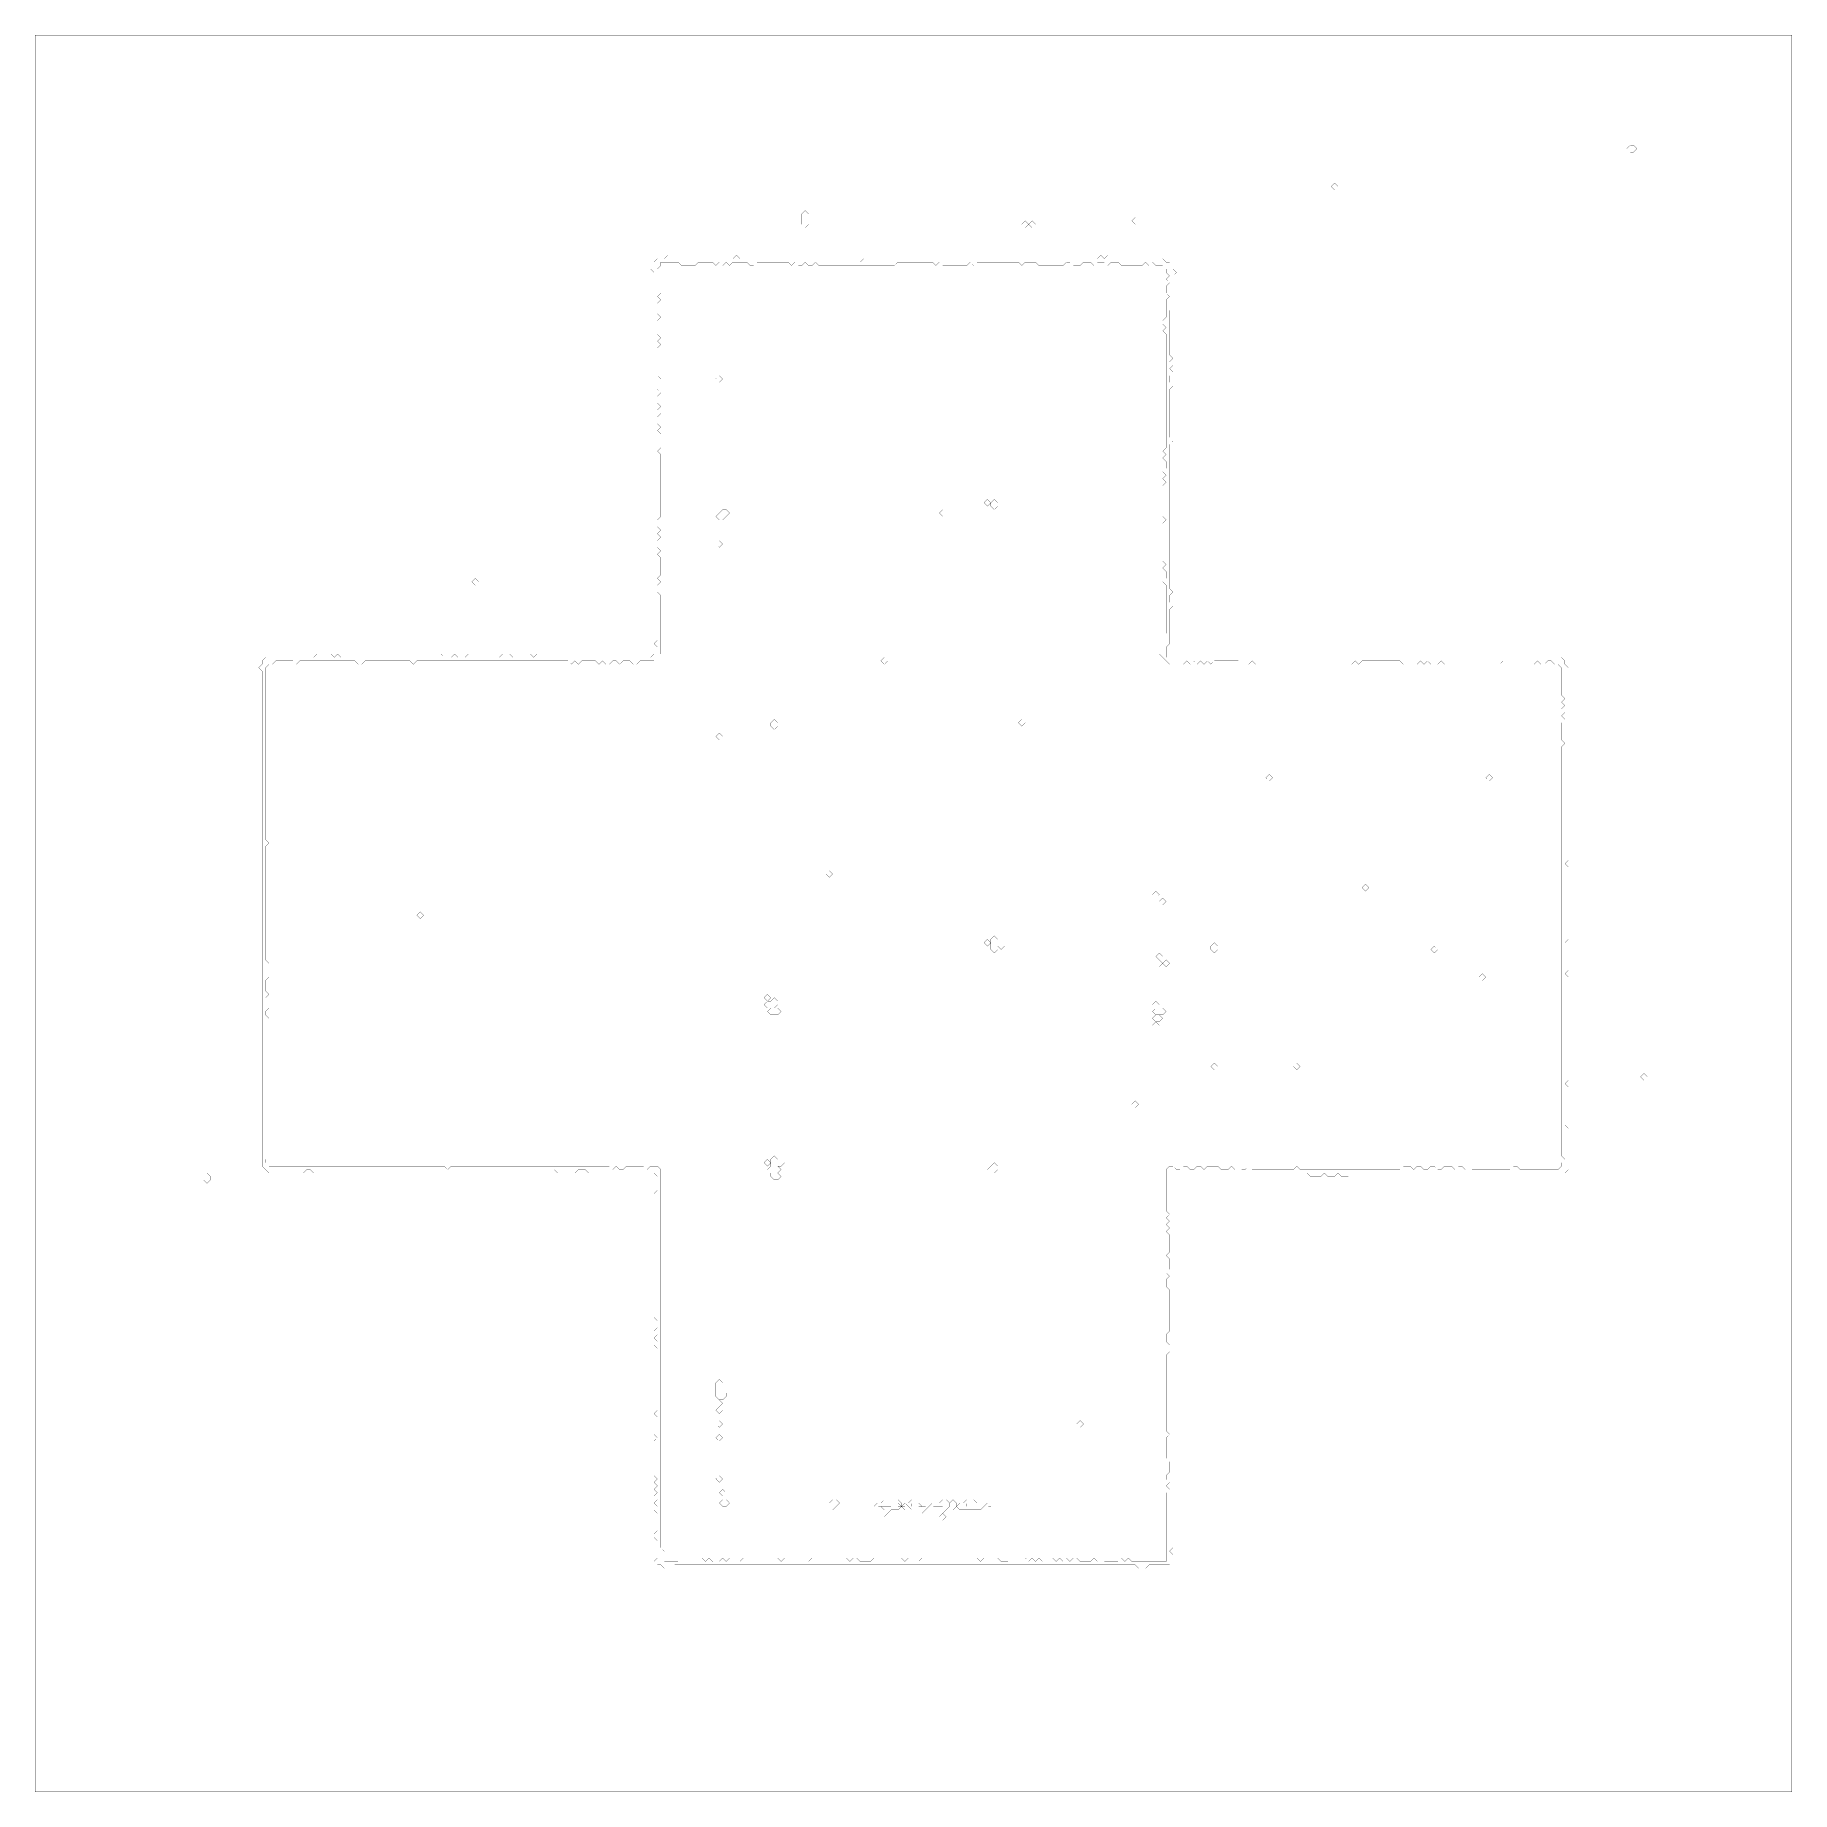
# Model space of a CAD drawing. Header units: metres. Extents: x 0 to 4994, y -4994 to 0.
import ezdxf

# ---------------------------------------------------------------- set-up
doc = ezdxf.new("R2010")
doc.units = ezdxf.units.M
for name, color, linetype in [('conductor', 1, 'Continuous'), ('dielectric', 8, 'Continuous'), ('substrate', 5, 'Continuous')]:
    doc.layers.add(name, color=color, linetype=linetype)

msp = doc.modelspace()

# ---------------------------------------------------------------- linework, layer by layer
at = {"layer": 'conductor', "const_width": 0.5}
for points in [[(1778.8, -645), (1778.8, -654.8), (1769, -664.6), (1769, -674.4), (1769, -684.1), (1769, -693.9), (1769, -703.7), (1769, -713.5), (1769, -723.2), (1778.8, -733), (1769, -742.8), (1778.8, -752.6), (1769, -762.3), (1769, -772.1), (1769, -781.9), (1769, -791.6), (1778.8, -801.4), (1769, -811.2), (1778.8, -821), (1769, -830.7), (1769, -840.5), (1769, -850.3), (1778.8, -860.1), (1769, -869.8), (1778.8, -879.6), (1769, -889.4), (1769, -899.2), (1769, -908.9), (1769, -918.7), (1769, -928.5), (1769, -938.2), (1769, -948), (1769, -957.8), (1769, -967.6), (1778.8, -977.3), (1769, -987.1), (1769, -996.9), (1769, -1006.7), (1778.8, -1016.4), (1769, -1026.2), (1769, -1036), (1769, -1045.8), (1778.8, -1055.5), (1769, -1065.3), (1778.8, -1075.1), (1769, -1084.9), (1769, -1094.6), (1769, -1104.4), (1778.8, -1114.2), (1769, -1123.9), (1778.8, -1133.7), (1769, -1143.5), (1769, -1153.3), (1769, -1163), (1778.8, -1172.8), (1769, -1182.6), (1778.8, -1192.4), (1778.8, -1202.1), (1778.8, -1211.9), (1778.8, -1221.7), (1778.8, -1231.5), (1778.8, -1241.2), (1778.8, -1251), (1778.8, -1260.8), (1778.8, -1270.5), (1778.8, -1280.3), (1778.8, -1290.1), (1778.8, -1299.9), (1778.8, -1309.6), (1778.8, -1319.4), (1778.8, -1329.2), (1778.8, -1339), (1778.8, -1348.7), (1778.8, -1358.5), (1778.8, -1368.3), (1769, -1378.1), (1778.8, -1387.8), (1769, -1397.6), (1778.8, -1407.4), (1769, -1417.1), (1778.8, -1426.9), (1769, -1436.7), (1778.8, -1446.5), (1769, -1456.2), (1778.8, -1466), (1769, -1475.8), (1778.8, -1485.6), (1778.8, -1495.3), (1778.8, -1505.1), (1778.8, -1514.9), (1778.8, -1524.7), (1778.8, -1534.4), (1769, -1544.2), (1778.8, -1554), (1769, -1563.8), (1778.8, -1573.5), (1769, -1583.3), (1778.8, -1593.1), (1778.8, -1602.8), (1778.8, -1612.6), (1778.8, -1622.4), (1778.8, -1632.2), (1778.8, -1641.9), (1778.8, -1651.7), (1778.8, -1661.5), (1778.8, -1671.3), (1778.8, -1681), (1778.8, -1690.8), (1778.8, -1700.6), (1778.8, -1710.4), (1778.8, -1720.1), (1778.8, -1729.9), (1778.8, -1739.7), (1778.8, -1749.4), (1778.8, -1759.2), (1769, -1769), (1759.2, -1778.8), (1749.4, -1778.8), (1739.7, -1778.8), (1729.9, -1778.8), (1720.1, -1778.8), (1710.4, -1788.5), (1700.6, -1788.5), (1690.8, -1778.8), (1681, -1778.8), (1671.3, -1778.8), (1661.5, -1788.5), (1651.7, -1778.8), (1641.9, -1778.8), (1632.2, -1788.5), (1622.4, -1788.5), (1612.6, -1778.8), (1602.8, -1788.5), (1593.1, -1778.8), (1583.3, -1778.8), (1573.5, -1778.8), (1563.8, -1778.8), (1554, -1778.8), (1544.2, -1788.5), (1534.4, -1778.8), (1524.7, -1788.5), (1514.9, -1778.8), (1505.1, -1778.8), (1495.3, -1778.8), (1485.6, -1778.8), (1475.8, -1778.8), (1466, -1778.8), (1456.2, -1778.8), (1446.5, -1778.8), (1436.7, -1778.8), (1426.9, -1778.8), (1417.1, -1778.8), (1407.4, -1778.8), (1397.6, -1778.8), (1387.8, -1778.8), (1378.1, -1778.8), (1368.3, -1778.8), (1358.5, -1778.8), (1348.7, -1778.8), (1339, -1778.8), (1329.2, -1778.8), (1319.4, -1778.8), (1309.6, -1778.8), (1299.9, -1778.8), (1290.1, -1778.8), (1280.3, -1778.8), (1270.5, -1778.8), (1260.8, -1778.8), (1251, -1778.8), (1241.2, -1778.8), (1231.5, -1778.8), (1221.7, -1778.8), (1211.9, -1778.8), (1202.1, -1778.8), (1192.4, -1778.8), (1182.6, -1778.8), (1172.8, -1778.8), (1163, -1778.8), (1153.3, -1778.8), (1143.5, -1778.8), (1133.7, -1778.8), (1123.9, -1778.8), (1114.2, -1778.8), (1104.4, -1778.8), (1094.6, -1778.8), (1084.9, -1778.8), (1075.1, -1788.5), (1065.3, -1778.8), (1055.5, -1778.8), (1045.8, -1778.8), (1036, -1778.8), (1026.2, -1778.8), (1016.4, -1778.8), (1006.7, -1778.8), (996.9, -1778.8), (987.1, -1778.8), (977.3, -1778.8), (967.6, -1778.8), (957.8, -1778.8), (948, -1778.8), (938.2, -1778.8), (928.5, -1788.5), (918.7, -1788.5), (908.9, -1778.8), (899.2, -1778.8), (889.4, -1778.8), (879.6, -1778.8), (869.8, -1778.8), (860.1, -1778.8), (850.3, -1778.8), (840.5, -1778.8), (830.7, -1778.8), (821, -1778.8), (811.2, -1778.8), (801.4, -1778.8), (791.6, -1778.8), (781.9, -1778.8), (772.1, -1778.8), (762.3, -1778.8), (752.6, -1778.8), (742.8, -1788.5), (733, -1778.8), (723.2, -1778.8), (713.5, -1778.8), (703.7, -1778.8), (693.9, -1778.8), (684.1, -1778.8), (674.4, -1788.5), (664.6, -1788.5), (654.8, -1798.3), (654.8, -1808.1), (654.8, -1817.9), (654.8, -1827.6), (654.8, -1837.4), (654.8, -1847.2), (654.8, -1857), (654.8, -1866.7), (654.8, -1876.5), (654.8, -1886.3), (654.8, -1896), (654.8, -1905.8), (654.8, -1915.6), (654.8, -1925.4), (654.8, -1935.1), (654.8, -1944.9), (654.8, -1954.7), (654.8, -1964.5), (654.8, -1974.2), (654.8, -1984), (654.8, -1993.8), (654.8, -2003.6), (654.8, -2013.3), (654.8, -2023.1), (654.8, -2032.9), (654.8, -2042.6), (654.8, -2052.4), (654.8, -2062.2), (654.8, -2072), (654.8, -2081.7), (654.8, -2091.5), (654.8, -2101.3), (654.8, -2111.1), (654.8, -2120.8), (654.8, -2130.6), (654.8, -2140.4), (654.8, -2150.2), (654.8, -2159.9), (654.8, -2169.7), (654.8, -2179.5), (654.8, -2189.2), (654.8, -2199), (654.8, -2208.8), (654.8, -2218.6), (654.8, -2228.3), (654.8, -2238.1), (654.8, -2247.9), (654.8, -2257.7), (654.8, -2267.4), (654.8, -2277.2), (654.8, -2287), (664.6, -2296.8), (654.8, -2306.5), (654.8, -2316.3), (654.8, -2326.1), (654.8, -2335.9), (654.8, -2345.6), (654.8, -2355.4), (654.8, -2365.2), (654.8, -2374.9), (654.8, -2384.7), (654.8, -2394.5), (654.8, -2404.3), (654.8, -2414), (654.8, -2423.8), (654.8, -2433.6), (654.8, -2443.4), (654.8, -2453.1), (654.8, -2462.9), (654.8, -2472.7), (654.8, -2482.5), (654.8, -2492.2), (654.8, -2502), (654.8, -2511.8), (654.8, -2521.5), (654.8, -2531.3), (654.8, -2541.1), (654.8, -2550.9), (654.8, -2560.6), (654.8, -2570.4), (654.8, -2580.2), (654.8, -2590), (654.8, -2599.7), (654.8, -2609.5), (654.8, -2619.3), (654.8, -2629.1), (664.6, -2638.8), (664.6, -2648.6), (664.6, -2658.4), (664.6, -2668.1), (664.6, -2677.9), (654.8, -2687.7), (654.8, -2697.5), (654.8, -2707.2), (654.8, -2717), (664.6, -2726.8), (654.8, -2736.6), (664.6, -2746.3), (664.6, -2756.1), (664.6, -2765.9), (654.8, -2775.7), (654.8, -2785.4), (664.6, -2795.2), (664.6, -2805), (664.6, -2814.8), (664.6, -2824.5), (664.6, -2834.3), (664.6, -2844.1), (664.6, -2853.8), (664.6, -2863.6), (664.6, -2873.4), (664.6, -2883.2), (664.6, -2892.9), (664.6, -2902.7), (664.6, -2912.5), (664.6, -2922.3), (664.6, -2932), (664.6, -2941.8), (664.6, -2951.6), (664.6, -2961.4), (664.6, -2971.1), (664.6, -2980.9), (664.6, -2990.7), (664.6, -3000.4), (664.6, -3010.2), (664.6, -3020), (664.6, -3029.8), (664.6, -3039.5), (664.6, -3049.3), (664.6, -3059.1), (664.6, -3068.9), (664.6, -3078.6), (664.6, -3088.4), (664.6, -3098.2), (664.6, -3108), (664.6, -3117.7), (664.6, -3127.5), (664.6, -3137.3), (664.6, -3147), (664.6, -3156.8), (664.6, -3166.6), (664.6, -3176.4), (664.6, -3186.1), (654.8, -3195.9), (654.8, -3205.7), (664.6, -3215.5), (674.4, -3215.5), (684.1, -3215.5), (693.9, -3215.5), (703.7, -3215.5), (713.5, -3215.5), (723.2, -3215.5), (733, -3215.5), (742.8, -3215.5), (752.6, -3215.5), (762.3, -3215.5), (772.1, -3215.5), (781.9, -3215.5), (791.6, -3215.5), (801.4, -3215.5), (811.2, -3215.5), (821, -3215.5), (830.7, -3215.5), (840.5, -3215.5), (850.3, -3215.5), (860.1, -3215.5), (869.8, -3215.5), (879.6, -3215.5), (889.4, -3215.5), (899.2, -3215.5), (908.9, -3215.5), (918.7, -3215.5), (928.5, -3215.5), (938.2, -3215.5), (948, -3215.5), (957.8, -3215.5), (967.6, -3215.5), (977.3, -3215.5), (987.1, -3215.5), (996.9, -3215.5), (1006.7, -3215.5), (1016.4, -3215.5), (1026.2, -3215.5), (1036, -3215.5), (1045.8, -3215.5), (1055.5, -3215.5), (1065.3, -3215.5), (1075.1, -3215.5), (1084.9, -3215.5), (1094.6, -3215.5), (1104.4, -3215.5), (1114.2, -3215.5), (1123.9, -3215.5), (1133.7, -3215.5), (1143.5, -3215.5), (1153.3, -3215.5), (1163, -3215.5), (1172.8, -3225.2), (1182.6, -3215.5), (1192.4, -3215.5), (1202.1, -3215.5), (1211.9, -3215.5), (1221.7, -3215.5), (1231.5, -3215.5), (1241.2, -3215.5), (1251, -3215.5), (1260.8, -3215.5), (1270.5, -3215.5), (1280.3, -3215.5), (1290.1, -3215.5), (1299.9, -3215.5), (1309.6, -3215.5), (1319.4, -3215.5), (1329.2, -3215.5), (1339, -3215.5), (1348.7, -3215.5), (1358.5, -3215.5), (1368.3, -3215.5), (1378.1, -3215.5), (1387.8, -3215.5), (1397.6, -3215.5), (1407.4, -3215.5), (1417.1, -3215.5), (1426.9, -3215.5), (1436.7, -3215.5), (1446.5, -3215.5), (1456.2, -3215.5), (1466, -3215.5), (1475.8, -3215.5), (1485.6, -3215.5), (1495.3, -3215.5), (1505.1, -3215.5), (1514.9, -3215.5), (1524.7, -3215.5), (1534.4, -3215.5), (1544.2, -3215.5), (1554, -3215.5), (1563.8, -3215.5), (1573.5, -3215.5), (1583.3, -3215.5), (1593.1, -3215.5), (1602.8, -3215.5), (1612.6, -3215.5), (1622.4, -3215.5), (1632.2, -3215.5), (1641.9, -3225.2), (1651.7, -3215.5), (1661.5, -3225.2), (1671.3, -3225.2), (1681, -3215.5), (1690.8, -3215.5), (1700.6, -3215.5), (1710.4, -3215.5), (1720.1, -3215.5), (1729.9, -3215.5), (1739.7, -3225.2), (1749.4, -3215.5), (1759.2, -3215.5), (1769, -3215.5), (1778.8, -3225.2), (1778.8, -3235), (1778.8, -3244.8), (1778.8, -3254.6), (1778.8, -3264.3), (1778.8, -3274.1), (1778.8, -3283.9), (1778.8, -3293.6), (1778.8, -3303.4), (1778.8, -3313.2), (1778.8, -3323), (1778.8, -3332.7), (1778.8, -3342.5), (1778.8, -3352.3), (1778.8, -3362.1), (1778.8, -3371.8), (1778.8, -3381.6), (1778.8, -3391.4), (1778.8, -3401.2), (1778.8, -3410.9), (1778.8, -3420.7), (1778.8, -3430.5), (1778.8, -3440.2), (1778.8, -3450), (1778.8, -3459.8), (1778.8, -3469.6), (1778.8, -3479.3), (1778.8, -3489.1), (1778.8, -3498.9), (1778.8, -3508.7), (1778.8, -3518.4), (1778.8, -3528.2), (1778.8, -3538), (1778.8, -3547.8), (1778.8, -3557.5), (1778.8, -3567.3), (1778.8, -3577.1), (1778.8, -3586.9), (1778.8, -3596.6), (1778.8, -3606.4), (1778.8, -3616.2), (1778.8, -3625.9), (1778.8, -3635.7), (1778.8, -3645.5), (1778.8, -3655.3), (1778.8, -3665), (1778.8, -3674.8), (1778.8, -3684.6), (1778.8, -3694.4), (1778.8, -3704.1), (1778.8, -3713.9), (1778.8, -3723.7), (1778.8, -3733.5), (1778.8, -3743.2), (1778.8, -3753), (1778.8, -3762.8), (1778.8, -3772.5), (1778.8, -3782.3), (1778.8, -3792.1), (1778.8, -3801.9), (1778.8, -3811.6), (1778.8, -3821.4), (1778.8, -3831.2), (1778.8, -3841), (1778.8, -3850.7), (1778.8, -3860.5), (1778.8, -3870.3), (1778.8, -3880.1), (1778.8, -3889.8), (1778.8, -3899.6), (1778.8, -3909.4), (1778.8, -3919.1), (1778.8, -3928.9), (1778.8, -3938.7), (1778.8, -3948.5), (1778.8, -3958.2), (1778.8, -3968), (1778.8, -3977.8), (1778.8, -3987.6), (1778.8, -3997.3), (1778.8, -4007.1), (1778.8, -4016.9), (1778.8, -4026.7), (1778.8, -4036.4), (1778.8, -4046.2), (1778.8, -4056), (1778.8, -4065.8), (1778.8, -4075.5), (1778.8, -4085.3), (1778.8, -4095.1), (1778.8, -4104.8), (1778.8, -4114.6), (1778.8, -4124.4), (1778.8, -4134.2), (1778.8, -4143.9), (1778.8, -4153.7), (1778.8, -4163.5), (1778.8, -4173.3), (1778.8, -4183), (1778.8, -4192.8), (1778.8, -4202.6), (1778.8, -4212.4), (1778.8, -4222.1), (1778.8, -4231.9), (1778.8, -4241.7), (1778.8, -4251.4), (1778.8, -4261.2), (1778.8, -4271), (1778.8, -4280.8), (1778.8, -4290.5), (1778.8, -4300.3), (1788.5, -4310.1), (1788.5, -4319.9), (1778.8, -4329.6), (1788.5, -4339.4), (1798.3, -4339.4), (1808.1, -4339.4), (1817.9, -4339.4), (1827.6, -4339.4), (1837.4, -4329.6), (1847.2, -4329.6), (1857, -4329.6), (1866.7, -4329.6), (1876.5, -4329.6), (1886.3, -4329.6), (1896, -4329.6), (1905.8, -4339.4), (1915.6, -4329.6), (1925.4, -4339.4), (1935.1, -4329.6), (1944.9, -4339.4), (1954.7, -4329.6), (1964.5, -4339.4), (1974.2, -4329.6), (1984, -4329.6), (1993.8, -4329.6), (2003.6, -4339.4), (2013.3, -4329.6), (2023.1, -4329.6), (2032.9, -4329.6), (2042.6, -4329.6), (2052.4, -4329.6), (2062.2, -4329.6), (2072, -4329.6), (2081.7, -4329.6), (2091.5, -4329.6), (2101.3, -4329.6), (2111.1, -4329.6), (2120.8, -4339.4), (2130.6, -4329.6), (2140.4, -4329.6), (2150.2, -4329.6), (2159.9, -4329.6), (2169.7, -4329.6), (2179.5, -4329.6), (2189.2, -4329.6), (2199, -4339.4), (2208.8, -4329.6), (2218.6, -4329.6), (2228.3, -4329.6), (2238.1, -4329.6), (2247.9, -4329.6), (2257.7, -4329.6), (2267.4, -4329.6), (2277.2, -4329.6), (2287, -4329.6), (2296.8, -4329.6), (2306.5, -4329.6), (2316.3, -4339.4), (2326.1, -4329.6), (2335.9, -4329.6), (2345.6, -4339.4), (2355.4, -4339.4), (2365.2, -4339.4), (2374.9, -4339.4), (2384.7, -4329.6), (2394.5, -4329.6), (2404.3, -4329.6), (2414, -4329.6), (2423.8, -4329.6), (2433.6, -4329.6), (2443.4, -4329.6), (2453.1, -4329.6), (2462.9, -4329.6), (2472.7, -4339.4), (2482.5, -4329.6), (2492.2, -4329.6), (2502, -4329.6), (2511.8, -4339.4), (2521.5, -4329.6), (2531.3, -4329.6), (2541.1, -4329.6), (2550.9, -4329.6), (2560.6, -4329.6), (2570.4, -4329.6), (2580.2, -4329.6), (2590, -4329.6), (2599.7, -4329.6), (2609.5, -4329.6), (2619.3, -4329.6), (2629.1, -4329.6), (2638.8, -4329.6), (2648.6, -4329.6), (2658.4, -4329.6), (2668.1, -4329.6), (2677.9, -4329.6), (2687.7, -4339.4), (2697.5, -4329.6), (2707.2, -4329.6), (2717, -4329.6), (2726.8, -4329.6), (2736.6, -4329.6), (2746.3, -4339.4), (2756.1, -4339.4), (2765.9, -4339.4), (2775.7, -4329.6), (2785.4, -4329.6), (2795.2, -4329.6), (2805, -4329.6), (2814.8, -4329.6), (2824.5, -4339.4), (2834.3, -4329.6), (2844.1, -4339.4), (2853.8, -4329.6), (2863.6, -4339.4), (2873.4, -4329.6), (2883.2, -4329.6), (2892.9, -4329.6), (2902.7, -4339.4), (2912.5, -4329.6), (2922.3, -4339.4), (2932, -4329.6), (2941.8, -4339.4), (2951.6, -4329.6), (2961.4, -4329.6), (2971.1, -4339.4), (2980.9, -4339.4), (2990.7, -4339.4), (3000.4, -4339.4), (3010.2, -4329.6), (3020, -4339.4), (3029.8, -4329.6), (3039.5, -4339.4), (3049.3, -4339.4), (3059.1, -4339.4), (3068.9, -4339.4), (3078.6, -4339.4), (3088.4, -4329.6), (3098.2, -4339.4), (3108, -4329.6), (3117.7, -4339.4), (3127.5, -4339.4), (3137.3, -4339.4), (3147, -4339.4), (3156.8, -4339.4), (3166.6, -4339.4), (3176.4, -4339.4), (3186.1, -4339.4), (3195.9, -4339.4), (3205.7, -4339.4), (3215.5, -4339.4), (3215.5, -4329.6), (3215.5, -4319.9), (3215.5, -4310.1), (3215.5, -4300.3), (3215.5, -4290.5), (3215.5, -4280.8), (3215.5, -4271), (3215.5, -4261.2), (3215.5, -4251.4), (3215.5, -4241.7), (3215.5, -4231.9), (3215.5, -4222.1), (3215.5, -4212.4), (3215.5, -4202.6), (3215.5, -4192.8), (3215.5, -4183), (3215.5, -4173.3), (3215.5, -4163.5), (3215.5, -4153.7), (3215.5, -4143.9), (3225.2, -4134.2), (3215.5, -4124.4), (3225.2, -4114.6), (3215.5, -4104.8), (3215.5, -4095.1), (3225.2, -4085.3), (3225.2, -4075.5), (3225.2, -4065.8), (3225.2, -4056), (3215.5, -4046.2), (3215.5, -4036.4), (3215.5, -4026.7), (3215.5, -4016.9), (3215.5, -4007.1), (3215.5, -3997.3), (3215.5, -3987.6), (3225.2, -3977.8), (3215.5, -3968), (3215.5, -3958.2), (3215.5, -3948.5), (3215.5, -3938.7), (3215.5, -3928.9), (3215.5, -3919.1), (3215.5, -3909.4), (3215.5, -3899.6), (3215.5, -3889.8), (3215.5, -3880.1), (3215.5, -3870.3), (3215.5, -3860.5), (3215.5, -3850.7), (3215.5, -3841), (3215.5, -3831.2), (3215.5, -3821.4), (3215.5, -3811.6), (3215.5, -3801.9), (3215.5, -3792.1), (3215.5, -3782.3), (3215.5, -3772.5), (3215.5, -3762.8), (3215.5, -3753), (3225.2, -3743.2), (3215.5, -3733.5), (3225.2, -3723.7), (3215.5, -3713.9), (3215.5, -3704.1), (3215.5, -3694.4), (3225.2, -3684.6), (3225.2, -3674.8), (3225.2, -3665), (3225.2, -3655.3), (3225.2, -3645.5), (3225.2, -3635.7), (3225.2, -3625.9), (3225.2, -3616.2), (3225.2, -3606.4), (3225.2, -3596.6), (3225.2, -3586.9), (3225.2, -3577.1), (3225.2, -3567.3), (3215.5, -3557.5), (3215.5, -3547.8), (3215.5, -3538), (3225.2, -3528.2), (3215.5, -3518.4), (3225.2, -3508.7), (3225.2, -3498.9), (3225.2, -3489.1), (3225.2, -3479.3), (3215.5, -3469.6), (3225.2, -3459.8), (3225.2, -3450), (3225.2, -3440.2), (3225.2, -3430.5), (3225.2, -3420.7), (3225.2, -3410.9), (3215.5, -3401.2), (3225.2, -3391.4), (3215.5, -3381.6), (3225.2, -3371.8), (3215.5, -3362.1), (3225.2, -3352.3), (3215.5, -3342.5), (3215.5, -3332.7), (3215.5, -3323), (3215.5, -3313.2), (3215.5, -3303.4), (3215.5, -3293.6), (3215.5, -3283.9), (3215.5, -3274.1), (3215.5, -3264.3), (3215.5, -3254.6), (3215.5, -3244.8), (3215.5, -3235), (3215.5, -3225.2), (3225.2, -3215.5), (3235, -3215.5), (3244.8, -3225.2), (3254.6, -3225.2), (3264.3, -3215.5), (3274.1, -3215.5), (3283.9, -3225.2), (3293.6, -3225.2), (3303.4, -3215.5), (3313.2, -3215.5), (3323, -3225.2), (3332.7, -3215.5), (3342.5, -3215.5), (3352.3, -3215.5), (3362.1, -3215.5), (3371.8, -3225.2), (3381.6, -3225.2), (3391.4, -3225.2), (3401.2, -3215.5), (3410.9, -3225.2), (3420.7, -3215.5), (3430.5, -3225.2), (3440.2, -3225.2), (3450, -3215.5), (3459.8, -3225.2), (3469.6, -3225.2), (3479.3, -3225.2), (3489.1, -3225.2), (3498.9, -3225.2), (3508.7, -3225.2), (3518.4, -3225.2), (3528.2, -3225.2), (3538, -3225.2), (3547.8, -3225.2), (3557.5, -3225.2), (3567.3, -3225.2), (3577.1, -3225.2), (3586.9, -3215.5), (3596.6, -3225.2), (3606.4, -3225.2), (3616.2, -3225.2), (3625.9, -3225.2), (3635.7, -3225.2), (3645.5, -3225.2), (3655.3, -3225.2), (3665, -3225.2), (3674.8, -3225.2), (3684.6, -3225.2), (3694.4, -3225.2), (3704.1, -3225.2), (3713.9, -3225.2), (3723.7, -3225.2), (3733.5, -3225.2), (3743.2, -3225.2), (3753, -3225.2), (3762.8, -3225.2), (3772.5, -3225.2), (3782.3, -3225.2), (3792.1, -3225.2), (3801.9, -3225.2), (3811.6, -3225.2), (3821.4, -3225.2), (3831.2, -3225.2), (3841, -3225.2), (3850.7, -3225.2), (3860.5, -3225.2), (3870.3, -3225.2), (3880.1, -3225.2), (3889.8, -3215.5), (3899.6, -3215.5), (3909.4, -3215.5), (3919.1, -3225.2), (3928.9, -3215.5), (3938.7, -3215.5), (3948.5, -3225.2), (3958.2, -3225.2), (3968, -3215.5), (3977.8, -3215.5), (3987.6, -3225.2), (3997.3, -3225.2), (4007.1, -3215.5), (4016.9, -3215.5), (4026.7, -3215.5), (4036.4, -3225.2), (4046.2, -3215.5), (4056, -3215.5), (4065.8, -3225.2), (4075.5, -3215.5), (4085.3, -3225.2), (4095.1, -3225.2), (4104.8, -3225.2), (4114.6, -3225.2), (4124.4, -3225.2), (4134.2, -3225.2), (4143.9, -3225.2), (4153.7, -3225.2), (4163.5, -3225.2), (4173.3, -3225.2), (4183, -3225.2), (4192.8, -3225.2), (4202.6, -3215.5), (4212.4, -3215.5), (4222.1, -3225.2), (4231.9, -3225.2), (4241.7, -3225.2), (4251.4, -3225.2), (4261.2, -3225.2), (4271, -3225.2), (4280.8, -3225.2), (4290.5, -3225.2), (4300.3, -3225.2), (4310.1, -3225.2), (4319.9, -3225.2), (4329.6, -3225.2), (4339.4, -3215.5), (4339.4, -3205.7), (4349.2, -3195.9), (4339.4, -3186.1), (4339.4, -3176.4), (4339.4, -3166.6), (4339.4, -3156.8), (4339.4, -3147), (4339.4, -3137.3), (4339.4, -3127.5), (4339.4, -3117.7), (4339.4, -3108), (4339.4, -3098.2), (4339.4, -3088.4), (4339.4, -3078.6), (4339.4, -3068.9), (4339.4, -3059.1), (4339.4, -3049.3), (4339.4, -3039.5), (4339.4, -3029.8), (4339.4, -3020), (4339.4, -3010.2), (4339.4, -3000.4), (4339.4, -2990.7), (4339.4, -2980.9), (4339.4, -2971.1), (4339.4, -2961.4), (4339.4, -2951.6), (4339.4, -2941.8), (4339.4, -2932), (4339.4, -2922.3), (4339.4, -2912.5), (4339.4, -2902.7), (4339.4, -2892.9), (4339.4, -2883.2), (4339.4, -2873.4), (4339.4, -2863.6), (4339.4, -2853.8), (4339.4, -2844.1), (4339.4, -2834.3), (4339.4, -2824.5), (4339.4, -2814.8), (4339.4, -2805), (4339.4, -2795.2), (4339.4, -2785.4), (4339.4, -2775.7), (4339.4, -2765.9), (4339.4, -2756.1), (4339.4, -2746.3), (4339.4, -2736.6), (4339.4, -2726.8), (4339.4, -2717), (4339.4, -2707.2), (4339.4, -2697.5), (4339.4, -2687.7), (4339.4, -2677.9), (4339.4, -2668.1), (4339.4, -2658.4), (4339.4, -2648.6), (4339.4, -2638.8), (4339.4, -2629.1), (4339.4, -2619.3), (4339.4, -2609.5), (4339.4, -2599.7), (4339.4, -2590), (4339.4, -2580.2), (4339.4, -2570.4), (4339.4, -2560.6), (4339.4, -2550.9), (4339.4, -2541.1), (4339.4, -2531.3), (4339.4, -2521.5), (4339.4, -2511.8), (4339.4, -2502), (4339.4, -2492.2), (4339.4, -2482.5), (4339.4, -2472.7), (4339.4, -2462.9), (4339.4, -2453.1), (4339.4, -2443.4), (4339.4, -2433.6), (4339.4, -2423.8), (4339.4, -2414), (4339.4, -2404.3), (4339.4, -2394.5), (4339.4, -2384.7), (4339.4, -2374.9), (4339.4, -2365.2), (4339.4, -2355.4), (4339.4, -2345.6), (4339.4, -2335.9), (4339.4, -2326.1), (4339.4, -2316.3), (4339.4, -2306.5), (4339.4, -2296.8), (4339.4, -2287), (4339.4, -2277.2), (4339.4, -2267.4), (4339.4, -2257.7), (4339.4, -2247.9), (4339.4, -2238.1), (4339.4, -2228.3), (4339.4, -2218.6), (4339.4, -2208.8), (4339.4, -2199), (4339.4, -2189.2), (4339.4, -2179.5), (4339.4, -2169.7), (4339.4, -2159.9), (4339.4, -2150.2), (4339.4, -2140.4), (4339.4, -2130.6), (4339.4, -2120.8), (4339.4, -2111.1), (4339.4, -2101.3), (4339.4, -2091.5), (4339.4, -2081.7), (4339.4, -2072), (4339.4, -2062.2), (4339.4, -2052.4), (4339.4, -2042.6), (4339.4, -2032.9), (4339.4, -2023.1), (4349.2, -2013.3), (4339.4, -2003.6), (4339.4, -1993.8), (4339.4, -1984), (4339.4, -1974.2), (4339.4, -1964.5), (4339.4, -1954.7), (4349.2, -1944.9), (4339.4, -1935.1), (4349.2, -1925.4), (4339.4, -1915.6), (4349.2, -1905.8), (4339.4, -1896), (4349.2, -1886.3), (4339.4, -1876.5), (4339.4, -1866.7), (4339.4, -1857), (4339.4, -1847.2), (4339.4, -1837.4), (4339.4, -1827.6), (4339.4, -1817.9), (4339.4, -1808.1), (4339.4, -1798.3), (4329.6, -1788.5), (4319.9, -1788.5), (4310.1, -1778.8), (4300.3, -1778.8), (4290.5, -1788.5), (4280.8, -1788.5), (4271, -1778.8), (4261.2, -1788.5), (4251.4, -1788.5), (4241.7, -1788.5), (4231.9, -1788.5), (4222.1, -1788.5), (4212.4, -1788.5), (4202.6, -1788.5), (4192.8, -1788.5), (4183, -1788.5), (4173.3, -1778.8), (4163.5, -1788.5), (4153.7, -1788.5), (4143.9, -1788.5), (4134.2, -1788.5), (4124.4, -1788.5), (4114.6, -1788.5), (4104.8, -1788.5), (4095.1, -1788.5), (4085.3, -1788.5), (4075.5, -1788.5), (4065.8, -1788.5), (4056, -1788.5), (4046.2, -1788.5), (4036.4, -1788.5), (4026.7, -1788.5), (4016.9, -1788.5), (4007.1, -1788.5), (3997.3, -1778.8), (3987.6, -1788.5), (3977.8, -1788.5), (3968, -1788.5), (3958.2, -1778.8), (3948.5, -1788.5), (3938.7, -1778.8), (3928.9, -1788.5), (3919.1, -1788.5), (3909.4, -1788.5), (3899.6, -1788.5), (3889.8, -1788.5), (3880.1, -1778.8), (3870.3, -1778.8), (3860.5, -1778.8), (3850.7, -1778.8), (3841, -1778.8), (3831.2, -1778.8), (3821.4, -1778.8), (3811.6, -1778.8), (3801.9, -1778.8), (3792.1, -1778.8), (3782.3, -1778.8), (3772.5, -1778.8), (3762.8, -1788.5), (3753, -1778.8), (3743.2, -1788.5), (3733.5, -1788.5), (3723.7, -1788.5), (3713.9, -1788.5), (3704.1, -1788.5), (3694.4, -1788.5), (3684.6, -1788.5), (3674.8, -1788.5), (3665, -1788.5), (3655.3, -1788.5), (3645.5, -1788.5), (3635.7, -1788.5), (3625.9, -1788.5), (3616.2, -1788.5), (3606.4, -1788.5), (3596.6, -1788.5), (3586.9, -1788.5), (3577.1, -1788.5), (3567.3, -1788.5), (3557.5, -1788.5), (3547.8, -1788.5), (3538, -1788.5), (3528.2, -1788.5), (3518.4, -1788.5), (3508.7, -1788.5), (3498.9, -1788.5), (3489.1, -1788.5), (3479.3, -1788.5), (3469.6, -1788.5), (3459.8, -1778.8), (3450, -1788.5), (3440.2, -1788.5), (3430.5, -1788.5), (3420.7, -1778.8), (3410.9, -1778.8), (3401.2, -1778.8), (3391.4, -1778.8), (3381.6, -1778.8), (3371.8, -1778.8), (3362.1, -1778.8), (3352.3, -1778.8), (3342.5, -1788.5), (3332.7, -1778.8), (3323, -1788.5), (3313.2, -1778.8), (3303.4, -1788.5), (3293.6, -1778.8), (3283.9, -1788.5), (3274.1, -1778.8), (3264.3, -1788.5), (3254.6, -1788.5), (3244.8, -1788.5), (3235, -1788.5), (3225.2, -1788.5), (3215.5, -1778.8), (3205.7, -1769), (3195.9, -1759.2), (3195.9, -1749.4), (3205.7, -1739.7), (3205.7, -1729.9), (3205.7, -1720.1), (3205.7, -1710.4), (3215.5, -1700.6), (3215.5, -1690.8), (3215.5, -1681), (3215.5, -1671.3), (3215.5, -1661.5), (3215.5, -1651.7), (3215.5, -1641.9), (3215.5, -1632.2), (3215.5, -1622.4), (3215.5, -1612.6), (3215.5, -1602.8), (3215.5, -1593.1), (3215.5, -1583.3), (3215.5, -1573.5), (3215.5, -1563.8), (3205.7, -1554), (3215.5, -1544.2), (3215.5, -1534.4), (3215.5, -1524.7), (3205.7, -1514.9), (3215.5, -1505.1), (3205.7, -1495.3), (3205.7, -1485.6), (3205.7, -1475.8), (3205.7, -1466), (3205.7, -1456.2), (3205.7, -1446.5), (3205.7, -1436.7), (3205.7, -1426.9), (3205.7, -1417.1), (3205.7, -1407.4), (3205.7, -1397.6), (3205.7, -1387.8), (3215.5, -1378.1), (3205.7, -1368.3), (3205.7, -1358.5), (3205.7, -1348.7), (3205.7, -1339), (3205.7, -1329.2), (3205.7, -1319.4), (3205.7, -1309.6), (3205.7, -1299.9), (3205.7, -1290.1), (3205.7, -1280.3), (3215.5, -1270.5), (3205.7, -1260.8), (3215.5, -1251), (3205.7, -1241.2), (3215.5, -1231.5), (3215.5, -1221.7), (3215.5, -1211.9), (3205.7, -1202.1), (3215.5, -1192.4), (3205.7, -1182.6), (3215.5, -1172.8), (3215.5, -1163), (3215.5, -1153.3), (3215.5, -1143.5), (3215.5, -1133.7), (3215.5, -1123.9), (3215.5, -1114.2), (3215.5, -1104.4), (3215.5, -1094.6), (3215.5, -1084.9), (3215.5, -1075.1), (3215.5, -1065.3), (3215.5, -1055.5), (3215.5, -1045.8), (3215.5, -1036), (3215.5, -1026.2), (3215.5, -1016.4), (3215.5, -1006.7), (3215.5, -996.9), (3215.5, -987.1), (3215.5, -977.3), (3215.5, -967.6), (3215.5, -957.8), (3215.5, -948), (3215.5, -938.2), (3215.5, -928.5), (3215.5, -918.7), (3215.5, -908.9), (3215.5, -899.2), (3215.5, -889.4), (3215.5, -879.6), (3215.5, -869.8), (3215.5, -860.1), (3215.5, -850.3), (3205.7, -840.5), (3215.5, -830.7), (3205.7, -821), (3205.7, -811.2), (3215.5, -801.4), (3215.5, -791.6), (3215.5, -781.9), (3215.5, -772.1), (3215.5, -762.3), (3215.5, -752.6), (3225.2, -742.8), (3215.5, -733), (3215.5, -723.2), (3215.5, -713.5), (3225.2, -703.7), (3215.5, -693.9), (3225.2, -684.1), (3215.5, -674.4), (3215.5, -664.6), (3205.7, -654.8), (3195.9, -654.8), (3186.1, -654.8), (3176.4, -645), (3166.6, -654.8), (3156.8, -645), (3147, -654.8), (3137.3, -654.8), (3127.5, -654.8), (3117.7, -654.8), (3108, -654.8), (3098.2, -654.8), (3088.4, -654.8), (3078.6, -645), (3068.9, -645), (3059.1, -645), (3049.3, -654.8), (3039.5, -645), (3029.8, -645), (3020, -645), (3010.2, -654.8), (3000.4, -645), (2990.7, -645), (2980.9, -645), (2971.1, -654.8), (2961.4, -654.8), (2951.6, -654.8), (2941.8, -645), (2932, -645), (2922.3, -654.8), (2912.5, -654.8), (2902.7, -654.8), (2892.9, -654.8), (2883.2, -654.8), (2873.4, -654.8), (2863.6, -654.8), (2853.8, -654.8), (2844.1, -645), (2834.3, -645), (2824.5, -645), (2814.8, -645), (2805, -654.8), (2795.2, -645), (2785.4, -645), (2775.7, -645), (2765.9, -645), (2756.1, -645), (2746.3, -645), (2736.6, -645), (2726.8, -645), (2717, -645), (2707.2, -645), (2697.5, -645), (2687.7, -645), (2677.9, -645), (2668.1, -654.8), (2658.4, -645), (2648.6, -654.8), (2638.8, -654.8), (2629.1, -654.8), (2619.3, -654.8), (2609.5, -654.8), (2599.7, -654.8), (2590, -654.8), (2580.2, -654.8), (2570.4, -645), (2560.6, -654.8), (2550.9, -645), (2541.1, -645), (2531.3, -645), (2521.5, -645), (2511.8, -645), (2502, -645), (2492.2, -645), (2482.5, -645), (2472.7, -645), (2462.9, -645), (2453.1, -645), (2443.4, -654.8), (2433.6, -654.8), (2423.8, -654.8), (2414, -654.8), (2404.3, -654.8), (2394.5, -654.8), (2384.7, -654.8), (2374.9, -654.8), (2365.2, -654.8), (2355.4, -654.8), (2345.6, -654.8), (2335.9, -654.8), (2326.1, -654.8), (2316.3, -654.8), (2306.5, -654.8), (2296.8, -654.8), (2287, -654.8), (2277.2, -654.8), (2267.4, -654.8), (2257.7, -654.8), (2247.9, -654.8), (2238.1, -654.8), (2228.3, -654.8), (2218.6, -645), (2208.8, -654.8), (2199, -654.8), (2189.2, -645), (2179.5, -654.8), (2169.7, -654.8), (2159.9, -645), (2150.2, -654.8), (2140.4, -645), (2130.6, -645), (2120.8, -645), (2111.1, -645), (2101.3, -645), (2091.5, -645), (2081.7, -645), (2072, -645), (2062.2, -645), (2052.4, -645), (2042.6, -654.8), (2032.9, -654.8), (2023.1, -645), (2013.3, -645), (2003.6, -645), (1993.8, -645), (1984, -645), (1974.2, -654.8), (1964.5, -645), (1954.7, -654.8), (1944.9, -645), (1935.1, -654.8), (1925.4, -645), (1915.6, -645), (1905.8, -645), (1896, -645), (1886.3, -645), (1876.5, -654.8), (1866.7, -654.8), (1857, -654.8), (1847.2, -654.8), (1837.4, -654.8), (1827.6, -645), (1817.9, -645), (1808.1, -645), (1798.3, -645), (1788.5, -645)], [(1935.1, -977.3), (1944.9, -967.6), (1954.7, -977.3), (1944.9, -987.1)], [(1944.9, -1358.5), (1954.7, -1348.7), (1964.5, -1348.7), (1974.2, -1358.5), (1964.5, -1368.3), (1954.7, -1378.1), (1944.9, -1378.1), (1935.1, -1368.3)], [(2570.4, -1358.5), (2580.2, -1348.7), (2590, -1358.5), (2580.2, -1368.3)], [(2697.5, -1329.2), (2707.2, -1319.4), (2717, -1329.2), (2707.2, -1339)], [(2717, -1329.2), (2726.8, -1319.4), (2736.6, -1329.2), (2736.6, -1339), (2726.8, -1348.7), (2717, -1339)], [(1935.1, -1446.5), (1944.9, -1436.7), (1954.7, -1446.5), (1944.9, -1456.2)], [(2404.3, -1778.8), (2414, -1769), (2423.8, -1778.8), (2414, -1788.5)], [(2091.5, -1954.7), (2101.3, -1944.9), (2111.1, -1954.7), (2111.1, -1964.5), (2101.3, -1974.2), (2091.5, -1964.5)], [(2795.2, -1954.7), (2805, -1944.9), (2814.8, -1954.7), (2805, -1964.5)], [(1935.1, -1993.8), (1944.9, -1984), (1954.7, -1993.8), (1944.9, -2003.6)], [(3498.9, -2111.1), (3508.7, -2101.3), (3518.4, -2111.1), (3508.7, -2120.8)], [(4124.4, -2111.1), (4134.2, -2101.3), (4143.9, -2111.1), (4134.2, -2120.8)], [(2247.9, -2384.7), (2257.7, -2374.9), (2267.4, -2384.7), (2257.7, -2394.5)], [(3176.4, -2443.4), (3186.1, -2433.6), (3195.9, -2443.4), (3186.1, -2453.1)], [(3772.5, -2423.8), (3782.3, -2414), (3792.1, -2423.8), (3782.3, -2433.6)], [(1084.9, -2502), (1094.6, -2492.2), (1104.4, -2502), (1094.6, -2511.8)], [(3195.9, -2462.9), (3205.7, -2453.1), (3215.5, -2462.9), (3205.7, -2472.7)], [(2697.5, -2580.2), (2707.2, -2570.4), (2717, -2580.2), (2707.2, -2590)], [(2717, -2570.4), (2726.8, -2560.6), (2736.6, -2570.4), (2746.3, -2570.4), (2756.1, -2580.2), (2756.1, -2590), (2746.3, -2599.7), (2736.6, -2590), (2736.6, -2599.7), (2726.8, -2609.5), (2717, -2599.7), (2717, -2590), (2717, -2580.2)], [(3342.5, -2590), (3352.3, -2580.2), (3362.1, -2590), (3362.1, -2599.7), (3352.3, -2609.5), (3342.5, -2599.7)], [(3968, -2599.7), (3977.8, -2590), (3987.6, -2599.7), (3977.8, -2609.5)], [(3186.1, -2619.3), (3195.9, -2609.5), (3205.7, -2619.3), (3195.9, -2629.1)], [(3186.1, -2638.8), (3195.9, -2629.1), (3205.7, -2638.8), (3195.9, -2648.6)], [(3205.7, -2638.8), (3215.5, -2629.1), (3225.2, -2638.8), (3215.5, -2648.6)], [(4104.8, -2677.9), (4114.6, -2668.1), (4124.4, -2677.9), (4114.6, -2687.7)], [(2072, -2736.6), (2081.7, -2726.8), (2091.5, -2736.6), (2081.7, -2746.3)], [(2091.5, -2746.3), (2101.3, -2736.6), (2111.1, -2746.3), (2111.1, -2756.1), (2101.3, -2765.9), (2091.5, -2765.9), (2081.7, -2765.9), (2072, -2756.1), (2081.7, -2746.3)], [(3176.4, -2756.1), (3186.1, -2746.3), (3195.9, -2756.1), (3186.1, -2765.9)], [(2081.7, -2775.7), (2091.5, -2765.9), (2101.3, -2765.9), (2111.1, -2765.9), (2120.8, -2775.7), (2111.1, -2785.4), (2101.3, -2785.4), (2091.5, -2785.4)], [(3176.4, -2775.7), (3186.1, -2765.9), (3195.9, -2765.9), (3205.7, -2765.9), (3215.5, -2775.7), (3205.7, -2785.4), (3195.9, -2785.4), (3186.1, -2785.4)], [(3176.4, -2795.2), (3186.1, -2785.4), (3195.9, -2785.4), (3205.7, -2795.2), (3195.9, -2805), (3186.1, -2805)], [(3176.4, -2814.8), (3186.1, -2805), (3195.9, -2814.8), (3186.1, -2824.5)], [(3342.5, -2932), (3352.3, -2922.3), (3362.1, -2932), (3352.3, -2941.8)], [(3577.1, -2932), (3586.9, -2922.3), (3596.6, -2932), (3586.9, -2941.8)], [(3117.7, -3039.5), (3127.5, -3029.8), (3137.3, -3039.5), (3127.5, -3049.3)], [(2072, -3205.7), (2081.7, -3195.9), (2091.5, -3205.7), (2081.7, -3215.5)], [(2091.5, -3195.9), (2101.3, -3186.1), (2111.1, -3195.9), (2120.8, -3195.9), (2130.6, -3205.7), (2120.8, -3215.5), (2111.1, -3215.5), (2120.8, -3225.2), (2111.1, -3235), (2120.8, -3244.8), (2111.1, -3254.6), (2101.3, -3254.6), (2091.5, -3244.8), (2091.5, -3235), (2081.7, -3225.2), (2091.5, -3215.5), (2091.5, -3205.7)], [(2717, -3215.5), (2726.8, -3205.7), (2736.6, -3215.5), (2736.6, -3225.2), (2726.8, -3235), (2717, -3235), (2707.2, -3225.2)], [(1935.1, -3831.2), (1944.9, -3821.4), (1954.7, -3831.2), (1954.7, -3841), (1954.7, -3850.7), (1964.5, -3860.5), (1964.5, -3870.3), (1954.7, -3880.1), (1944.9, -3880.1), (1935.1, -3870.3), (1935.1, -3860.5), (1935.1, -3850.7), (1935.1, -3841)], [(1935.1, -3889.8), (1944.9, -3880.1), (1954.7, -3889.8), (1944.9, -3899.6)], [(1935.1, -3909.4), (1944.9, -3899.6), (1954.7, -3909.4), (1944.9, -3919.1)], [(1935.1, -3948.5), (1944.9, -3938.7), (1954.7, -3948.5), (1944.9, -3958.2)], [(2961.4, -3948.5), (2971.1, -3938.7), (2980.9, -3948.5), (2971.1, -3958.2)], [(1935.1, -3987.6), (1944.9, -3977.8), (1954.7, -3987.6), (1944.9, -3997.3)], [(1935.1, -4104.8), (1944.9, -4095.1), (1954.7, -4104.8), (1944.9, -4114.6)], [(1944.9, -4143.9), (1954.7, -4134.2), (1964.5, -4143.9), (1954.7, -4153.7)], [(1944.9, -4173.3), (1954.7, -4163.5), (1964.5, -4163.5), (1974.2, -4173.3), (1964.5, -4183), (1954.7, -4183)], [(2257.7, -4173.3), (2267.4, -4163.5), (2277.2, -4163.5), (2287, -4173.3), (2277.2, -4183), (2267.4, -4192.8), (2257.7, -4183)], [(2404.3, -4173.3), (2414, -4163.5), (2423.8, -4163.5), (2433.6, -4163.5), (2443.4, -4163.5), (2453.1, -4163.5), (2462.9, -4173.3), (2462.9, -4183), (2453.1, -4192.8), (2443.4, -4192.8), (2433.6, -4192.8), (2423.8, -4202.6), (2414, -4212.4), (2404.3, -4202.6), (2394.5, -4192.8), (2384.7, -4183), (2394.5, -4173.3)], [(2462.9, -4183), (2472.7, -4173.3), (2482.5, -4183), (2472.7, -4192.8)], [(2482.5, -4173.3), (2492.2, -4163.5), (2502, -4163.5), (2511.8, -4163.5), (2521.5, -4163.5), (2531.3, -4173.3), (2541.1, -4183), (2531.3, -4192.8), (2521.5, -4202.6), (2511.8, -4202.6), (2502, -4202.6), (2492.2, -4192.8), (2482.5, -4183)], [(2570.4, -4173.3), (2580.2, -4163.5), (2590, -4163.5), (2599.7, -4173.3), (2599.7, -4183), (2590, -4192.8), (2580.2, -4202.6), (2570.4, -4202.6), (2560.6, -4202.6), (2550.9, -4192.8), (2541.1, -4183), (2550.9, -4173.3), (2560.6, -4173.3)], [(2599.7, -4173.3), (2609.5, -4163.5), (2619.3, -4173.3), (2619.3, -4183), (2609.5, -4192.8), (2599.7, -4183)], [(2638.8, -4173.3), (2648.6, -4163.5), (2658.4, -4163.5), (2668.1, -4163.5), (2677.9, -4173.3), (2687.7, -4173.3), (2697.5, -4183), (2687.7, -4192.8), (2677.9, -4192.8), (2668.1, -4192.8), (2658.4, -4192.8), (2648.6, -4192.8), (2638.8, -4192.8), (2629.1, -4192.8), (2619.3, -4183), (2629.1, -4173.3)], [(2697.5, -4183), (2707.2, -4173.3), (2717, -4173.3), (2726.8, -4183), (2726.8, -4192.8), (2717, -4202.6), (2707.2, -4192.8)], [(2570.4, -4212.4), (2580.2, -4202.6), (2590, -4212.4), (2580.2, -4222.1)]]:
    msp.add_lwpolyline(points, close=True, dxfattribs=at)
at = {"layer": 'dielectric', "const_width": 0.5}
for points in [[(2414, -4192.8)], [(2462.9, -4183)], [(2560.6, -4183)], [(2580.2, -4183)], [(2717, -4183)]]:
    msp.add_lwpolyline(points, close=True, dxfattribs=at)
at = {"layer": 'substrate', "const_width": 0.5}
for points in [[(0, 0), (0, -9.8), (0, -19.5), (0, -29.3), (0, -39.1), (0, -48.9), (0, -58.6), (0, -68.4), (0, -78.2), (0, -88), (0, -97.7), (0, -107.5), (0, -117.3), (0, -127.1), (0, -136.8), (0, -146.6), (0, -156.4), (0, -166.1), (0, -175.9), (0, -185.7), (0, -195.5), (0, -205.2), (0, -215), (0, -224.8), (0, -234.6), (0, -244.3), (0, -254.1), (0, -263.9), (0, -273.7), (0, -283.4), (0, -293.2), (0, -303), (0, -312.8), (0, -322.5), (0, -332.3), (0, -342.1), (0, -351.8), (0, -361.6), (0, -371.4), (0, -381.2), (0, -390.9), (0, -400.7), (0, -410.5), (0, -420.3), (0, -430), (0, -439.8), (0, -449.6), (0, -459.4), (0, -469.1), (0, -478.9), (0, -488.7), (0, -498.4), (0, -508.2), (0, -518), (0, -527.8), (0, -537.5), (0, -547.3), (0, -557.1), (0, -566.9), (0, -576.6), (0, -586.4), (0, -596.2), (0, -606), (0, -615.7), (0, -625.5), (0, -635.3), (0, -645), (0, -654.8), (0, -664.6), (0, -674.4), (0, -684.1), (0, -693.9), (0, -703.7), (0, -713.5), (0, -723.2), (0, -733), (0, -742.8), (0, -752.6), (0, -762.3), (0, -772.1), (0, -781.9), (0, -791.6), (0, -801.4), (0, -811.2), (0, -821), (0, -830.7), (0, -840.5), (0, -850.3), (0, -860.1), (0, -869.8), (0, -879.6), (0, -889.4), (0, -899.2), (0, -908.9), (0, -918.7), (0, -928.5), (0, -938.2), (0, -948), (0, -957.8), (0, -967.6), (0, -977.3), (0, -987.1), (0, -996.9), (0, -1006.7), (0, -1016.4), (0, -1026.2), (0, -1036), (0, -1045.8), (0, -1055.5), (0, -1065.3), (0, -1075.1), (0, -1084.9), (0, -1094.6), (0, -1104.4), (0, -1114.2), (0, -1123.9), (0, -1133.7), (0, -1143.5), (0, -1153.3), (0, -1163), (0, -1172.8), (0, -1182.6), (0, -1192.4), (0, -1202.1), (0, -1211.9), (0, -1221.7), (0, -1231.5), (0, -1241.2), (0, -1251), (0, -1260.8), (0, -1270.5), (0, -1280.3), (0, -1290.1), (0, -1299.9), (0, -1309.6), (0, -1319.4), (0, -1329.2), (0, -1339), (0, -1348.7), (0, -1358.5), (0, -1368.3), (0, -1378.1), (0, -1387.8), (0, -1397.6), (0, -1407.4), (0, -1417.1), (0, -1426.9), (0, -1436.7), (0, -1446.5), (0, -1456.2), (0, -1466), (0, -1475.8), (0, -1485.6), (0, -1495.3), (0, -1505.1), (0, -1514.9), (0, -1524.7), (0, -1534.4), (0, -1544.2), (0, -1554), (0, -1563.8), (0, -1573.5), (0, -1583.3), (0, -1593.1), (0, -1602.8), (0, -1612.6), (0, -1622.4), (0, -1632.2), (0, -1641.9), (0, -1651.7), (0, -1661.5), (0, -1671.3), (0, -1681), (0, -1690.8), (0, -1700.6), (0, -1710.4), (0, -1720.1), (0, -1729.9), (0, -1739.7), (0, -1749.4), (0, -1759.2), (0, -1769), (0, -1778.8), (0, -1788.5), (0, -1798.3), (0, -1808.1), (0, -1817.9), (0, -1827.6), (0, -1837.4), (0, -1847.2), (0, -1857), (0, -1866.7), (0, -1876.5), (0, -1886.3), (0, -1896), (0, -1905.8), (0, -1915.6), (0, -1925.4), (0, -1935.1), (0, -1944.9), (0, -1954.7), (0, -1964.5), (0, -1974.2), (0, -1984), (0, -1993.8), (0, -2003.6), (0, -2013.3), (0, -2023.1), (0, -2032.9), (0, -2042.6), (0, -2052.4), (0, -2062.2), (0, -2072), (0, -2081.7), (0, -2091.5), (0, -2101.3), (0, -2111.1), (0, -2120.8), (0, -2130.6), (0, -2140.4), (0, -2150.2), (0, -2159.9), (0, -2169.7), (0, -2179.5), (0, -2189.2), (0, -2199), (0, -2208.8), (0, -2218.6), (0, -2228.3), (0, -2238.1), (0, -2247.9), (0, -2257.7), (0, -2267.4), (0, -2277.2), (0, -2287), (0, -2296.8), (0, -2306.5), (0, -2316.3), (0, -2326.1), (0, -2335.9), (0, -2345.6), (0, -2355.4), (0, -2365.2), (0, -2374.9), (0, -2384.7), (0, -2394.5), (0, -2404.3), (0, -2414), (0, -2423.8), (0, -2433.6), (0, -2443.4), (0, -2453.1), (0, -2462.9), (0, -2472.7), (0, -2482.5), (0, -2492.2), (0, -2502), (0, -2511.8), (0, -2521.5), (0, -2531.3), (0, -2541.1), (0, -2550.9), (0, -2560.6), (0, -2570.4), (0, -2580.2), (0, -2590), (0, -2599.7), (0, -2609.5), (0, -2619.3), (0, -2629.1), (0, -2638.8), (0, -2648.6), (0, -2658.4), (0, -2668.1), (0, -2677.9), (0, -2687.7), (0, -2697.5), (0, -2707.2), (0, -2717), (0, -2726.8), (0, -2736.6), (0, -2746.3), (0, -2756.1), (0, -2765.9), (0, -2775.7), (0, -2785.4), (0, -2795.2), (0, -2805), (0, -2814.8), (0, -2824.5), (0, -2834.3), (0, -2844.1), (0, -2853.8), (0, -2863.6), (0, -2873.4), (0, -2883.2), (0, -2892.9), (0, -2902.7), (0, -2912.5), (0, -2922.3), (0, -2932), (0, -2941.8), (0, -2951.6), (0, -2961.4), (0, -2971.1), (0, -2980.9), (0, -2990.7), (0, -3000.4), (0, -3010.2), (0, -3020), (0, -3029.8), (0, -3039.5), (0, -3049.3), (0, -3059.1), (0, -3068.9), (0, -3078.6), (0, -3088.4), (0, -3098.2), (0, -3108), (0, -3117.7), (0, -3127.5), (0, -3137.3), (0, -3147), (0, -3156.8), (0, -3166.6), (0, -3176.4), (0, -3186.1), (0, -3195.9), (0, -3205.7), (0, -3215.5), (0, -3225.2), (0, -3235), (0, -3244.8), (0, -3254.6), (0, -3264.3), (0, -3274.1), (0, -3283.9), (0, -3293.6), (0, -3303.4), (0, -3313.2), (0, -3323), (0, -3332.7), (0, -3342.5), (0, -3352.3), (0, -3362.1), (0, -3371.8), (0, -3381.6), (0, -3391.4), (0, -3401.2), (0, -3410.9), (0, -3420.7), (0, -3430.5), (0, -3440.2), (0, -3450), (0, -3459.8), (0, -3469.6), (0, -3479.3), (0, -3489.1), (0, -3498.9), (0, -3508.7), (0, -3518.4), (0, -3528.2), (0, -3538), (0, -3547.8), (0, -3557.5), (0, -3567.3), (0, -3577.1), (0, -3586.9), (0, -3596.6), (0, -3606.4), (0, -3616.2), (0, -3625.9), (0, -3635.7), (0, -3645.5), (0, -3655.3), (0, -3665), (0, -3674.8), (0, -3684.6), (0, -3694.4), (0, -3704.1), (0, -3713.9), (0, -3723.7), (0, -3733.5), (0, -3743.2), (0, -3753), (0, -3762.8), (0, -3772.5), (0, -3782.3), (0, -3792.1), (0, -3801.9), (0, -3811.6), (0, -3821.4), (0, -3831.2), (0, -3841), (0, -3850.7), (0, -3860.5), (0, -3870.3), (0, -3880.1), (0, -3889.8), (0, -3899.6), (0, -3909.4), (0, -3919.1), (0, -3928.9), (0, -3938.7), (0, -3948.5), (0, -3958.2), (0, -3968), (0, -3977.8), (0, -3987.6), (0, -3997.3), (0, -4007.1), (0, -4016.9), (0, -4026.7), (0, -4036.4), (0, -4046.2), (0, -4056), (0, -4065.8), (0, -4075.5), (0, -4085.3), (0, -4095.1), (0, -4104.8), (0, -4114.6), (0, -4124.4), (0, -4134.2), (0, -4143.9), (0, -4153.7), (0, -4163.5), (0, -4173.3), (0, -4183), (0, -4192.8), (0, -4202.6), (0, -4212.4), (0, -4222.1), (0, -4231.9), (0, -4241.7), (0, -4251.4), (0, -4261.2), (0, -4271), (0, -4280.8), (0, -4290.5), (0, -4300.3), (0, -4310.1), (0, -4319.9), (0, -4329.6), (0, -4339.4), (0, -4349.2), (0, -4359), (0, -4368.7), (0, -4378.5), (0, -4388.3), (0, -4398), (0, -4407.8), (0, -4417.6), (0, -4427.4), (0, -4437.1), (0, -4446.9), (0, -4456.7), (0, -4466.5), (0, -4476.2), (0, -4486), (0, -4495.8), (0, -4505.6), (0, -4515.3), (0, -4525.1), (0, -4534.9), (0, -4544.6), (0, -4554.4), (0, -4564.2), (0, -4574), (0, -4583.7), (0, -4593.5), (0, -4603.3), (0, -4613.1), (0, -4622.8), (0, -4632.6), (0, -4642.4), (0, -4652.2), (0, -4661.9), (0, -4671.7), (0, -4681.5), (0, -4691.2), (0, -4701), (0, -4710.8), (0, -4720.6), (0, -4730.3), (0, -4740.1), (0, -4749.9), (0, -4759.7), (0, -4769.4), (0, -4779.2), (0, -4789), (0, -4798.8), (0, -4808.5), (0, -4818.3), (0, -4828.1), (0, -4837.9), (0, -4847.6), (0, -4857.4), (0, -4867.2), (0, -4876.9), (0, -4886.7), (0, -4896.5), (0, -4906.3), (0, -4916), (0, -4925.8), (0, -4935.6), (0, -4945.4), (0, -4955.1), (0, -4964.9), (0, -4974.7), (0, -4984.5), (0, -4994.2), (9.8, -4994.2), (19.5, -4994.2), (29.3, -4994.2), (39.1, -4994.2), (48.9, -4994.2), (58.6, -4994.2), (68.4, -4994.2), (78.2, -4994.2), (88, -4994.2), (97.7, -4994.2), (107.5, -4994.2), (117.3, -4994.2), (127.1, -4994.2), (136.8, -4994.2), (146.6, -4994.2), (156.4, -4994.2), (166.1, -4994.2), (175.9, -4994.2), (185.7, -4994.2), (195.5, -4994.2), (205.2, -4994.2), (215, -4994.2), (224.8, -4994.2), (234.6, -4994.2), (244.3, -4994.2), (254.1, -4994.2), (263.9, -4994.2), (273.7, -4994.2), (283.4, -4994.2), (293.2, -4994.2), (303, -4994.2), (312.8, -4994.2), (322.5, -4994.2), (332.3, -4994.2), (342.1, -4994.2), (351.8, -4994.2), (361.6, -4994.2), (371.4, -4994.2), (381.2, -4994.2), (390.9, -4994.2), (400.7, -4994.2), (410.5, -4994.2), (420.3, -4994.2), (430, -4994.2), (439.8, -4994.2), (449.6, -4994.2), (459.4, -4994.2), (469.1, -4994.2), (478.9, -4994.2), (488.7, -4994.2), (498.4, -4994.2), (508.2, -4994.2), (518, -4994.2), (527.8, -4994.2), (537.5, -4994.2), (547.3, -4994.2), (557.1, -4994.2), (566.9, -4994.2), (576.6, -4994.2), (586.4, -4994.2), (596.2, -4994.2), (606, -4994.2), (615.7, -4994.2), (625.5, -4994.2), (635.3, -4994.2), (645, -4994.2), (654.8, -4994.2), (664.6, -4994.2), (674.4, -4994.2), (684.1, -4994.2), (693.9, -4994.2), (703.7, -4994.2), (713.5, -4994.2), (723.2, -4994.2), (733, -4994.2), (742.8, -4994.2), (752.6, -4994.2), (762.3, -4994.2), (772.1, -4994.2), (781.9, -4994.2), (791.6, -4994.2), (801.4, -4994.2), (811.2, -4994.2), (821, -4994.2), (830.7, -4994.2), (840.5, -4994.2), (850.3, -4994.2), (860.1, -4994.2), (869.8, -4994.2), (879.6, -4994.2), (889.4, -4994.2), (899.2, -4994.2), (908.9, -4994.2), (918.7, -4994.2), (928.5, -4994.2), (938.2, -4994.2), (948, -4994.2), (957.8, -4994.2), (967.6, -4994.2), (977.3, -4994.2), (987.1, -4994.2), (996.9, -4994.2), (1006.7, -4994.2), (1016.4, -4994.2), (1026.2, -4994.2), (1036, -4994.2), (1045.8, -4994.2), (1055.5, -4994.2), (1065.3, -4994.2), (1075.1, -4994.2), (1084.9, -4994.2), (1094.6, -4994.2), (1104.4, -4994.2), (1114.2, -4994.2), (1123.9, -4994.2), (1133.7, -4994.2), (1143.5, -4994.2), (1153.3, -4994.2), (1163, -4994.2), (1172.8, -4994.2), (1182.6, -4994.2), (1192.4, -4994.2), (1202.1, -4994.2), (1211.9, -4994.2), (1221.7, -4994.2), (1231.5, -4994.2), (1241.2, -4994.2), (1251, -4994.2), (1260.8, -4994.2), (1270.5, -4994.2), (1280.3, -4994.2), (1290.1, -4994.2), (1299.9, -4994.2), (1309.6, -4994.2), (1319.4, -4994.2), (1329.2, -4994.2), (1339, -4994.2), (1348.7, -4994.2), (1358.5, -4994.2), (1368.3, -4994.2), (1378.1, -4994.2), (1387.8, -4994.2), (1397.6, -4994.2), (1407.4, -4994.2), (1417.1, -4994.2), (1426.9, -4994.2), (1436.7, -4994.2), (1446.5, -4994.2), (1456.2, -4994.2), (1466, -4994.2), (1475.8, -4994.2), (1485.6, -4994.2), (1495.3, -4994.2), (1505.1, -4994.2), (1514.9, -4994.2), (1524.7, -4994.2), (1534.4, -4994.2), (1544.2, -4994.2), (1554, -4994.2), (1563.8, -4994.2), (1573.5, -4994.2), (1583.3, -4994.2), (1593.1, -4994.2), (1602.8, -4994.2), (1612.6, -4994.2), (1622.4, -4994.2), (1632.2, -4994.2), (1641.9, -4994.2), (1651.7, -4994.2), (1661.5, -4994.2), (1671.3, -4994.2), (1681, -4994.2), (1690.8, -4994.2), (1700.6, -4994.2), (1710.4, -4994.2), (1720.1, -4994.2), (1729.9, -4994.2), (1739.7, -4994.2), (1749.4, -4994.2), (1759.2, -4994.2), (1769, -4994.2), (1778.8, -4994.2), (1788.5, -4994.2), (1798.3, -4994.2), (1808.1, -4994.2), (1817.9, -4994.2), (1827.6, -4994.2), (1837.4, -4994.2), (1847.2, -4994.2), (1857, -4994.2), (1866.7, -4994.2), (1876.5, -4994.2), (1886.3, -4994.2), (1896, -4994.2), (1905.8, -4994.2), (1915.6, -4994.2), (1925.4, -4994.2), (1935.1, -4994.2), (1944.9, -4994.2), (1954.7, -4994.2), (1964.5, -4994.2), (1974.2, -4994.2), (1984, -4994.2), (1993.8, -4994.2), (2003.6, -4994.2), (2013.3, -4994.2), (2023.1, -4994.2), (2032.9, -4994.2), (2042.6, -4994.2), (2052.4, -4994.2), (2062.2, -4994.2), (2072, -4994.2), (2081.7, -4994.2), (2091.5, -4994.2), (2101.3, -4994.2), (2111.1, -4994.2), (2120.8, -4994.2), (2130.6, -4994.2), (2140.4, -4994.2), (2150.2, -4994.2), (2159.9, -4994.2), (2169.7, -4994.2), (2179.5, -4994.2), (2189.2, -4994.2), (2199, -4994.2), (2208.8, -4994.2), (2218.6, -4994.2), (2228.3, -4994.2), (2238.1, -4994.2), (2247.9, -4994.2), (2257.7, -4994.2), (2267.4, -4994.2), (2277.2, -4994.2), (2287, -4994.2), (2296.8, -4994.2), (2306.5, -4994.2), (2316.3, -4994.2), (2326.1, -4994.2), (2335.9, -4994.2), (2345.6, -4994.2), (2355.4, -4994.2), (2365.2, -4994.2), (2374.9, -4994.2), (2384.7, -4994.2), (2394.5, -4994.2), (2404.3, -4994.2), (2414, -4994.2), (2423.8, -4994.2), (2433.6, -4994.2), (2443.4, -4994.2), (2453.1, -4994.2), (2462.9, -4994.2), (2472.7, -4994.2), (2482.5, -4994.2), (2492.2, -4994.2), (2502, -4994.2), (2511.8, -4994.2), (2521.5, -4994.2), (2531.3, -4994.2), (2541.1, -4994.2), (2550.9, -4994.2), (2560.6, -4994.2), (2570.4, -4994.2), (2580.2, -4994.2), (2590, -4994.2), (2599.7, -4994.2), (2609.5, -4994.2), (2619.3, -4994.2), (2629.1, -4994.2), (2638.8, -4994.2), (2648.6, -4994.2), (2658.4, -4994.2), (2668.1, -4994.2), (2677.9, -4994.2), (2687.7, -4994.2), (2697.5, -4994.2), (2707.2, -4994.2), (2717, -4994.2), (2726.8, -4994.2), (2736.6, -4994.2), (2746.3, -4994.2), (2756.1, -4994.2), (2765.9, -4994.2), (2775.7, -4994.2), (2785.4, -4994.2), (2795.2, -4994.2), (2805, -4994.2), (2814.8, -4994.2), (2824.5, -4994.2), (2834.3, -4994.2), (2844.1, -4994.2), (2853.8, -4994.2), (2863.6, -4994.2), (2873.4, -4994.2), (2883.2, -4994.2), (2892.9, -4994.2), (2902.7, -4994.2), (2912.5, -4994.2), (2922.3, -4994.2), (2932, -4994.2), (2941.8, -4994.2), (2951.6, -4994.2), (2961.4, -4994.2), (2971.1, -4994.2), (2980.9, -4994.2), (2990.7, -4994.2), (3000.4, -4994.2), (3010.2, -4994.2), (3020, -4994.2), (3029.8, -4994.2), (3039.5, -4994.2), (3049.3, -4994.2), (3059.1, -4994.2), (3068.9, -4994.2), (3078.6, -4994.2), (3088.4, -4994.2), (3098.2, -4994.2), (3108, -4994.2), (3117.7, -4994.2), (3127.5, -4994.2), (3137.3, -4994.2), (3147, -4994.2), (3156.8, -4994.2), (3166.6, -4994.2), (3176.4, -4994.2), (3186.1, -4994.2), (3195.9, -4994.2), (3205.7, -4994.2), (3215.5, -4994.2), (3225.2, -4994.2), (3235, -4994.2), (3244.8, -4994.2), (3254.6, -4994.2), (3264.3, -4994.2), (3274.1, -4994.2), (3283.9, -4994.2), (3293.6, -4994.2), (3303.4, -4994.2), (3313.2, -4994.2), (3323, -4994.2), (3332.7, -4994.2), (3342.5, -4994.2), (3352.3, -4994.2), (3362.1, -4994.2), (3371.8, -4994.2), (3381.6, -4994.2), (3391.4, -4994.2), (3401.2, -4994.2), (3410.9, -4994.2), (3420.7, -4994.2), (3430.5, -4994.2), (3440.2, -4994.2), (3450, -4994.2), (3459.8, -4994.2), (3469.6, -4994.2), (3479.3, -4994.2), (3489.1, -4994.2), (3498.9, -4994.2), (3508.7, -4994.2), (3518.4, -4994.2), (3528.2, -4994.2), (3538, -4994.2), (3547.8, -4994.2), (3557.5, -4994.2), (3567.3, -4994.2), (3577.1, -4994.2), (3586.9, -4994.2), (3596.6, -4994.2), (3606.4, -4994.2), (3616.2, -4994.2), (3625.9, -4994.2), (3635.7, -4994.2), (3645.5, -4994.2), (3655.3, -4994.2), (3665, -4994.2), (3674.8, -4994.2), (3684.6, -4994.2), (3694.4, -4994.2), (3704.1, -4994.2), (3713.9, -4994.2), (3723.7, -4994.2), (3733.5, -4994.2), (3743.2, -4994.2), (3753, -4994.2), (3762.8, -4994.2), (3772.5, -4994.2), (3782.3, -4994.2), (3792.1, -4994.2), (3801.9, -4994.2), (3811.6, -4994.2), (3821.4, -4994.2), (3831.2, -4994.2), (3841, -4994.2), (3850.7, -4994.2), (3860.5, -4994.2), (3870.3, -4994.2), (3880.1, -4994.2), (3889.8, -4994.2), (3899.6, -4994.2), (3909.4, -4994.2), (3919.1, -4994.2), (3928.9, -4994.2), (3938.7, -4994.2), (3948.5, -4994.2), (3958.2, -4994.2), (3968, -4994.2), (3977.8, -4994.2), (3987.6, -4994.2), (3997.3, -4994.2), (4007.1, -4994.2), (4016.9, -4994.2), (4026.7, -4994.2), (4036.4, -4994.2), (4046.2, -4994.2), (4056, -4994.2), (4065.8, -4994.2), (4075.5, -4994.2), (4085.3, -4994.2), (4095.1, -4994.2), (4104.8, -4994.2), (4114.6, -4994.2), (4124.4, -4994.2), (4134.2, -4994.2), (4143.9, -4994.2), (4153.7, -4994.2), (4163.5, -4994.2), (4173.3, -4994.2), (4183, -4994.2), (4192.8, -4994.2), (4202.6, -4994.2), (4212.4, -4994.2), (4222.1, -4994.2), (4231.9, -4994.2), (4241.7, -4994.2), (4251.4, -4994.2), (4261.2, -4994.2), (4271, -4994.2), (4280.8, -4994.2), (4290.5, -4994.2), (4300.3, -4994.2), (4310.1, -4994.2), (4319.9, -4994.2), (4329.6, -4994.2), (4339.4, -4994.2), (4349.2, -4994.2), (4359, -4994.2), (4368.7, -4994.2), (4378.5, -4994.2), (4388.3, -4994.2), (4398, -4994.2), (4407.8, -4994.2), (4417.6, -4994.2), (4427.4, -4994.2), (4437.1, -4994.2), (4446.9, -4994.2), (4456.7, -4994.2), (4466.5, -4994.2), (4476.2, -4994.2), (4486, -4994.2), (4495.8, -4994.2), (4505.6, -4994.2), (4515.3, -4994.2), (4525.1, -4994.2), (4534.9, -4994.2), (4544.6, -4994.2), (4554.4, -4994.2), (4564.2, -4994.2), (4574, -4994.2), (4583.7, -4994.2), (4593.5, -4994.2), (4603.3, -4994.2), (4613.1, -4994.2), (4622.8, -4994.2), (4632.6, -4994.2), (4642.4, -4994.2), (4652.2, -4994.2), (4661.9, -4994.2), (4671.7, -4994.2), (4681.5, -4994.2), (4691.2, -4994.2), (4701, -4994.2), (4710.8, -4994.2), (4720.6, -4994.2), (4730.3, -4994.2), (4740.1, -4994.2), (4749.9, -4994.2), (4759.7, -4994.2), (4769.4, -4994.2), (4779.2, -4994.2), (4789, -4994.2), (4798.8, -4994.2), (4808.5, -4994.2), (4818.3, -4994.2), (4828.1, -4994.2), (4837.9, -4994.2), (4847.6, -4994.2), (4857.4, -4994.2), (4867.2, -4994.2), (4876.9, -4994.2), (4886.7, -4994.2), (4896.5, -4994.2), (4906.3, -4994.2), (4916, -4994.2), (4925.8, -4994.2), (4935.6, -4994.2), (4945.4, -4994.2), (4955.1, -4994.2), (4964.9, -4994.2), (4974.7, -4994.2), (4984.5, -4994.2), (4994.2, -4994.2), (4994.2, -4984.5), (4994.2, -4974.7), (4994.2, -4964.9), (4994.2, -4955.1), (4994.2, -4945.4), (4994.2, -4935.6), (4994.2, -4925.8), (4994.2, -4916), (4994.2, -4906.3), (4994.2, -4896.5), (4994.2, -4886.7), (4994.2, -4876.9), (4994.2, -4867.2), (4994.2, -4857.4), (4994.2, -4847.6), (4994.2, -4837.9), (4994.2, -4828.1), (4994.2, -4818.3), (4994.2, -4808.5), (4994.2, -4798.8), (4994.2, -4789), (4994.2, -4779.2), (4994.2, -4769.4), (4994.2, -4759.7), (4994.2, -4749.9), (4994.2, -4740.1), (4994.2, -4730.3), (4994.2, -4720.6), (4994.2, -4710.8), (4994.2, -4701), (4994.2, -4691.2), (4994.2, -4681.5), (4994.2, -4671.7), (4994.2, -4661.9), (4994.2, -4652.2), (4994.2, -4642.4), (4994.2, -4632.6), (4994.2, -4622.8), (4994.2, -4613.1), (4994.2, -4603.3), (4994.2, -4593.5), (4994.2, -4583.7), (4994.2, -4574), (4994.2, -4564.2), (4994.2, -4554.4), (4994.2, -4544.6), (4994.2, -4534.9), (4994.2, -4525.1), (4994.2, -4515.3), (4994.2, -4505.6), (4994.2, -4495.8), (4994.2, -4486), (4994.2, -4476.2), (4994.2, -4466.5), (4994.2, -4456.7), (4994.2, -4446.9), (4994.2, -4437.1), (4994.2, -4427.4), (4994.2, -4417.6), (4994.2, -4407.8), (4994.2, -4398), (4994.2, -4388.3), (4994.2, -4378.5), (4994.2, -4368.7), (4994.2, -4359), (4994.2, -4349.2), (4994.2, -4339.4), (4994.2, -4329.6), (4994.2, -4319.9), (4994.2, -4310.1), (4994.2, -4300.3), (4994.2, -4290.5), (4994.2, -4280.8), (4994.2, -4271), (4994.2, -4261.2), (4994.2, -4251.4), (4994.2, -4241.7), (4994.2, -4231.9), (4994.2, -4222.1), (4994.2, -4212.4), (4994.2, -4202.6), (4994.2, -4192.8), (4994.2, -4183), (4994.2, -4173.3), (4994.2, -4163.5), (4994.2, -4153.7), (4994.2, -4143.9), (4994.2, -4134.2), (4994.2, -4124.4), (4994.2, -4114.6), (4994.2, -4104.8), (4994.2, -4095.1), (4994.2, -4085.3), (4994.2, -4075.5), (4994.2, -4065.8), (4994.2, -4056), (4994.2, -4046.2), (4994.2, -4036.4), (4994.2, -4026.7), (4994.2, -4016.9), (4994.2, -4007.1), (4994.2, -3997.3), (4994.2, -3987.6), (4994.2, -3977.8), (4994.2, -3968), (4994.2, -3958.2), (4994.2, -3948.5), (4994.2, -3938.7), (4994.2, -3928.9), (4994.2, -3919.1), (4994.2, -3909.4), (4994.2, -3899.6), (4994.2, -3889.8), (4994.2, -3880.1), (4994.2, -3870.3), (4994.2, -3860.5), (4994.2, -3850.7), (4994.2, -3841), (4994.2, -3831.2), (4994.2, -3821.4), (4994.2, -3811.6), (4994.2, -3801.9), (4994.2, -3792.1), (4994.2, -3782.3), (4994.2, -3772.5), (4994.2, -3762.8), (4994.2, -3753), (4994.2, -3743.2), (4994.2, -3733.5), (4994.2, -3723.7), (4994.2, -3713.9), (4994.2, -3704.1), (4994.2, -3694.4), (4994.2, -3684.6), (4994.2, -3674.8), (4994.2, -3665), (4994.2, -3655.3), (4994.2, -3645.5), (4994.2, -3635.7), (4994.2, -3625.9), (4994.2, -3616.2), (4994.2, -3606.4), (4994.2, -3596.6), (4994.2, -3586.9), (4994.2, -3577.1), (4994.2, -3567.3), (4994.2, -3557.5), (4994.2, -3547.8), (4994.2, -3538), (4994.2, -3528.2), (4994.2, -3518.4), (4994.2, -3508.7), (4994.2, -3498.9), (4994.2, -3489.1), (4994.2, -3479.3), (4994.2, -3469.6), (4994.2, -3459.8), (4994.2, -3450), (4994.2, -3440.2), (4994.2, -3430.5), (4994.2, -3420.7), (4994.2, -3410.9), (4994.2, -3401.2), (4994.2, -3391.4), (4994.2, -3381.6), (4994.2, -3371.8), (4994.2, -3362.1), (4994.2, -3352.3), (4994.2, -3342.5), (4994.2, -3332.7), (4994.2, -3323), (4994.2, -3313.2), (4994.2, -3303.4), (4994.2, -3293.6), (4994.2, -3283.9), (4994.2, -3274.1), (4994.2, -3264.3), (4994.2, -3254.6), (4994.2, -3244.8), (4994.2, -3235), (4994.2, -3225.2), (4994.2, -3215.5), (4994.2, -3205.7), (4994.2, -3195.9), (4994.2, -3186.1), (4994.2, -3176.4), (4994.2, -3166.6), (4994.2, -3156.8), (4994.2, -3147), (4994.2, -3137.3), (4994.2, -3127.5), (4994.2, -3117.7), (4994.2, -3108), (4994.2, -3098.2), (4994.2, -3088.4), (4994.2, -3078.6), (4994.2, -3068.9), (4994.2, -3059.1), (4994.2, -3049.3), (4994.2, -3039.5), (4994.2, -3029.8), (4994.2, -3020), (4994.2, -3010.2), (4994.2, -3000.4), (4994.2, -2990.7), (4994.2, -2980.9), (4994.2, -2971.1), (4994.2, -2961.4), (4994.2, -2951.6), (4994.2, -2941.8), (4994.2, -2932), (4994.2, -2922.3), (4994.2, -2912.5), (4994.2, -2902.7), (4994.2, -2892.9), (4994.2, -2883.2), (4994.2, -2873.4), (4994.2, -2863.6), (4994.2, -2853.8), (4994.2, -2844.1), (4994.2, -2834.3), (4994.2, -2824.5), (4994.2, -2814.8), (4994.2, -2805), (4994.2, -2795.2), (4994.2, -2785.4), (4994.2, -2775.7), (4994.2, -2765.9), (4994.2, -2756.1), (4994.2, -2746.3), (4994.2, -2736.6), (4994.2, -2726.8), (4994.2, -2717), (4994.2, -2707.2), (4994.2, -2697.5), (4994.2, -2687.7), (4994.2, -2677.9), (4994.2, -2668.1), (4994.2, -2658.4), (4994.2, -2648.6), (4994.2, -2638.8), (4994.2, -2629.1), (4994.2, -2619.3), (4994.2, -2609.5), (4994.2, -2599.7), (4994.2, -2590), (4994.2, -2580.2), (4994.2, -2570.4), (4994.2, -2560.6), (4994.2, -2550.9), (4994.2, -2541.1), (4994.2, -2531.3), (4994.2, -2521.5), (4994.2, -2511.8), (4994.2, -2502), (4994.2, -2492.2), (4994.2, -2482.5), (4994.2, -2472.7), (4994.2, -2462.9), (4994.2, -2453.1), (4994.2, -2443.4), (4994.2, -2433.6), (4994.2, -2423.8), (4994.2, -2414), (4994.2, -2404.3), (4994.2, -2394.5), (4994.2, -2384.7), (4994.2, -2374.9), (4994.2, -2365.2), (4994.2, -2355.4), (4994.2, -2345.6), (4994.2, -2335.9), (4994.2, -2326.1), (4994.2, -2316.3), (4994.2, -2306.5), (4994.2, -2296.8), (4994.2, -2287), (4994.2, -2277.2), (4994.2, -2267.4), (4994.2, -2257.7), (4994.2, -2247.9), (4994.2, -2238.1), (4994.2, -2228.3), (4994.2, -2218.6), (4994.2, -2208.8), (4994.2, -2199), (4994.2, -2189.2), (4994.2, -2179.5), (4994.2, -2169.7), (4994.2, -2159.9), (4994.2, -2150.2), (4994.2, -2140.4), (4994.2, -2130.6), (4994.2, -2120.8), (4994.2, -2111.1), (4994.2, -2101.3), (4994.2, -2091.5), (4994.2, -2081.7), (4994.2, -2072), (4994.2, -2062.2), (4994.2, -2052.4), (4994.2, -2042.6), (4994.2, -2032.9), (4994.2, -2023.1), (4994.2, -2013.3), (4994.2, -2003.6), (4994.2, -1993.8), (4994.2, -1984), (4994.2, -1974.2), (4994.2, -1964.5), (4994.2, -1954.7), (4994.2, -1944.9), (4994.2, -1935.1), (4994.2, -1925.4), (4994.2, -1915.6), (4994.2, -1905.8), (4994.2, -1896), (4994.2, -1886.3), (4994.2, -1876.5), (4994.2, -1866.7), (4994.2, -1857), (4994.2, -1847.2), (4994.2, -1837.4), (4994.2, -1827.6), (4994.2, -1817.9), (4994.2, -1808.1), (4994.2, -1798.3), (4994.2, -1788.5), (4994.2, -1778.8), (4994.2, -1769), (4994.2, -1759.2), (4994.2, -1749.4), (4994.2, -1739.7), (4994.2, -1729.9), (4994.2, -1720.1), (4994.2, -1710.4), (4994.2, -1700.6), (4994.2, -1690.8), (4994.2, -1681), (4994.2, -1671.3), (4994.2, -1661.5), (4994.2, -1651.7), (4994.2, -1641.9), (4994.2, -1632.2), (4994.2, -1622.4), (4994.2, -1612.6), (4994.2, -1602.8), (4994.2, -1593.1), (4994.2, -1583.3), (4994.2, -1573.5), (4994.2, -1563.8), (4994.2, -1554), (4994.2, -1544.2), (4994.2, -1534.4), (4994.2, -1524.7), (4994.2, -1514.9), (4994.2, -1505.1), (4994.2, -1495.3), (4994.2, -1485.6), (4994.2, -1475.8), (4994.2, -1466), (4994.2, -1456.2), (4994.2, -1446.5), (4994.2, -1436.7), (4994.2, -1426.9), (4994.2, -1417.1), (4994.2, -1407.4), (4994.2, -1397.6), (4994.2, -1387.8), (4994.2, -1378.1), (4994.2, -1368.3), (4994.2, -1358.5), (4994.2, -1348.7), (4994.2, -1339), (4994.2, -1329.2), (4994.2, -1319.4), (4994.2, -1309.6), (4994.2, -1299.9), (4994.2, -1290.1), (4994.2, -1280.3), (4994.2, -1270.5), (4994.2, -1260.8), (4994.2, -1251), (4994.2, -1241.2), (4994.2, -1231.5), (4994.2, -1221.7), (4994.2, -1211.9), (4994.2, -1202.1), (4994.2, -1192.4), (4994.2, -1182.6), (4994.2, -1172.8), (4994.2, -1163), (4994.2, -1153.3), (4994.2, -1143.5), (4994.2, -1133.7), (4994.2, -1123.9), (4994.2, -1114.2), (4994.2, -1104.4), (4994.2, -1094.6), (4994.2, -1084.9), (4994.2, -1075.1), (4994.2, -1065.3), (4994.2, -1055.5), (4994.2, -1045.8), (4994.2, -1036), (4994.2, -1026.2), (4994.2, -1016.4), (4994.2, -1006.7), (4994.2, -996.9), (4994.2, -987.1), (4994.2, -977.3), (4994.2, -967.6), (4994.2, -957.8), (4994.2, -948), (4994.2, -938.2), (4994.2, -928.5), (4994.2, -918.7), (4994.2, -908.9), (4994.2, -899.2), (4994.2, -889.4), (4994.2, -879.6), (4994.2, -869.8), (4994.2, -860.1), (4994.2, -850.3), (4994.2, -840.5), (4994.2, -830.7), (4994.2, -821), (4994.2, -811.2), (4994.2, -801.4), (4994.2, -791.6), (4994.2, -781.9), (4994.2, -772.1), (4994.2, -762.3), (4994.2, -752.6), (4994.2, -742.8), (4994.2, -733), (4994.2, -723.2), (4994.2, -713.5), (4994.2, -703.7), (4994.2, -693.9), (4994.2, -684.1), (4994.2, -674.4), (4994.2, -664.6), (4994.2, -654.8), (4994.2, -645), (4994.2, -635.3), (4994.2, -625.5), (4994.2, -615.7), (4994.2, -606), (4994.2, -596.2), (4994.2, -586.4), (4994.2, -576.6), (4994.2, -566.9), (4994.2, -557.1), (4994.2, -547.3), (4994.2, -537.5), (4994.2, -527.8), (4994.2, -518), (4994.2, -508.2), (4994.2, -498.4), (4994.2, -488.7), (4994.2, -478.9), (4994.2, -469.1), (4994.2, -459.4), (4994.2, -449.6), (4994.2, -439.8), (4994.2, -430), (4994.2, -420.3), (4994.2, -410.5), (4994.2, -400.7), (4994.2, -390.9), (4994.2, -381.2), (4994.2, -371.4), (4994.2, -361.6), (4994.2, -351.8), (4994.2, -342.1), (4994.2, -332.3), (4994.2, -322.5), (4994.2, -312.8), (4994.2, -303), (4994.2, -293.2), (4994.2, -283.4), (4994.2, -273.7), (4994.2, -263.9), (4994.2, -254.1), (4994.2, -244.3), (4994.2, -234.6), (4994.2, -224.8), (4994.2, -215), (4994.2, -205.2), (4994.2, -195.5), (4994.2, -185.7), (4994.2, -175.9), (4994.2, -166.1), (4994.2, -156.4), (4994.2, -146.6), (4994.2, -136.8), (4994.2, -127.1), (4994.2, -117.3), (4994.2, -107.5), (4994.2, -97.7), (4994.2, -88), (4994.2, -78.2), (4994.2, -68.4), (4994.2, -58.6), (4994.2, -48.9), (4994.2, -39.1), (4994.2, -29.3), (4994.2, -19.5), (4994.2, -9.8), (4994.2, 0), (4984.5, 0), (4974.7, 0), (4964.9, 0), (4955.1, 0), (4945.4, 0), (4935.6, 0), (4925.8, 0), (4916, 0), (4906.3, 0), (4896.5, 0), (4886.7, 0), (4876.9, 0), (4867.2, 0), (4857.4, 0), (4847.6, 0), (4837.9, 0), (4828.1, 0), (4818.3, 0), (4808.5, 0), (4798.8, 0), (4789, 0), (4779.2, 0), (4769.4, 0), (4759.7, 0), (4749.9, 0), (4740.1, 0), (4730.3, 0), (4720.6, 0), (4710.8, 0), (4701, 0), (4691.2, 0), (4681.5, 0), (4671.7, 0), (4661.9, 0), (4652.2, 0), (4642.4, 0), (4632.6, 0), (4622.8, 0), (4613.1, 0), (4603.3, 0), (4593.5, 0), (4583.7, 0), (4574, 0), (4564.2, 0), (4554.4, 0), (4544.6, 0), (4534.9, 0), (4525.1, 0), (4515.3, 0), (4505.6, 0), (4495.8, 0), (4486, 0), (4476.2, 0), (4466.5, 0), (4456.7, 0), (4446.9, 0), (4437.1, 0), (4427.4, 0), (4417.6, 0), (4407.8, 0), (4398, 0), (4388.3, 0), (4378.5, 0), (4368.7, 0), (4359, 0), (4349.2, 0), (4339.4, 0), (4329.6, 0), (4319.9, 0), (4310.1, 0), (4300.3, 0), (4290.5, 0), (4280.8, 0), (4271, 0), (4261.2, 0), (4251.4, 0), (4241.7, 0), (4231.9, 0), (4222.1, 0), (4212.4, 0), (4202.6, 0), (4192.8, 0), (4183, 0), (4173.3, 0), (4163.5, 0), (4153.7, 0), (4143.9, 0), (4134.2, 0), (4124.4, 0), (4114.6, 0), (4104.8, 0), (4095.1, 0), (4085.3, 0), (4075.5, 0), (4065.8, 0), (4056, 0), (4046.2, 0), (4036.4, 0), (4026.7, 0), (4016.9, 0), (4007.1, 0), (3997.3, 0), (3987.6, 0), (3977.8, 0), (3968, 0), (3958.2, 0), (3948.5, 0), (3938.7, 0), (3928.9, 0), (3919.1, 0), (3909.4, 0), (3899.6, 0), (3889.8, 0), (3880.1, 0), (3870.3, 0), (3860.5, 0), (3850.7, 0), (3841, 0), (3831.2, 0), (3821.4, 0), (3811.6, 0), (3801.9, 0), (3792.1, 0), (3782.3, 0), (3772.5, 0), (3762.8, 0), (3753, 0), (3743.2, 0), (3733.5, 0), (3723.7, 0), (3713.9, 0), (3704.1, 0), (3694.4, 0), (3684.6, 0), (3674.8, 0), (3665, 0), (3655.3, 0), (3645.5, 0), (3635.7, 0), (3625.9, 0), (3616.2, 0), (3606.4, 0), (3596.6, 0), (3586.9, 0), (3577.1, 0), (3567.3, 0), (3557.5, 0), (3547.8, 0), (3538, 0), (3528.2, 0), (3518.4, 0), (3508.7, 0), (3498.9, 0), (3489.1, 0), (3479.3, 0), (3469.6, 0), (3459.8, 0), (3450, 0), (3440.2, 0), (3430.5, 0), (3420.7, 0), (3410.9, 0), (3401.2, 0), (3391.4, 0), (3381.6, 0), (3371.8, 0), (3362.1, 0), (3352.3, 0), (3342.5, 0), (3332.7, 0), (3323, 0), (3313.2, 0), (3303.4, 0), (3293.6, 0), (3283.9, 0), (3274.1, 0), (3264.3, 0), (3254.6, 0), (3244.8, 0), (3235, 0), (3225.2, 0), (3215.5, 0), (3205.7, 0), (3195.9, 0), (3186.1, 0), (3176.4, 0), (3166.6, 0), (3156.8, 0), (3147, 0), (3137.3, 0), (3127.5, 0), (3117.7, 0), (3108, 0), (3098.2, 0), (3088.4, 0), (3078.6, 0), (3068.9, 0), (3059.1, 0), (3049.3, 0), (3039.5, 0), (3029.8, 0), (3020, 0), (3010.2, 0), (3000.4, 0), (2990.7, 0), (2980.9, 0), (2971.1, 0), (2961.4, 0), (2951.6, 0), (2941.8, 0), (2932, 0), (2922.3, 0), (2912.5, 0), (2902.7, 0), (2892.9, 0), (2883.2, 0), (2873.4, 0), (2863.6, 0), (2853.8, 0), (2844.1, 0), (2834.3, 0), (2824.5, 0), (2814.8, 0), (2805, 0), (2795.2, 0), (2785.4, 0), (2775.7, 0), (2765.9, 0), (2756.1, 0), (2746.3, 0), (2736.6, 0), (2726.8, 0), (2717, 0), (2707.2, 0), (2697.5, 0), (2687.7, 0), (2677.9, 0), (2668.1, 0), (2658.4, 0), (2648.6, 0), (2638.8, 0), (2629.1, 0), (2619.3, 0), (2609.5, 0), (2599.7, 0), (2590, 0), (2580.2, 0), (2570.4, 0), (2560.6, 0), (2550.9, 0), (2541.1, 0), (2531.3, 0), (2521.5, 0), (2511.8, 0), (2502, 0), (2492.2, 0), (2482.5, 0), (2472.7, 0), (2462.9, 0), (2453.1, 0), (2443.4, 0), (2433.6, 0), (2423.8, 0), (2414, 0), (2404.3, 0), (2394.5, 0), (2384.7, 0), (2374.9, 0), (2365.2, 0), (2355.4, 0), (2345.6, 0), (2335.9, 0), (2326.1, 0), (2316.3, 0), (2306.5, 0), (2296.8, 0), (2287, 0), (2277.2, 0), (2267.4, 0), (2257.7, 0), (2247.9, 0), (2238.1, 0), (2228.3, 0), (2218.6, 0), (2208.8, 0), (2199, 0), (2189.2, 0), (2179.5, 0), (2169.7, 0), (2159.9, 0), (2150.2, 0), (2140.4, 0), (2130.6, 0), (2120.8, 0), (2111.1, 0), (2101.3, 0), (2091.5, 0), (2081.7, 0), (2072, 0), (2062.2, 0), (2052.4, 0), (2042.6, 0), (2032.9, 0), (2023.1, 0), (2013.3, 0), (2003.6, 0), (1993.8, 0), (1984, 0), (1974.2, 0), (1964.5, 0), (1954.7, 0), (1944.9, 0), (1935.1, 0), (1925.4, 0), (1915.6, 0), (1905.8, 0), (1896, 0), (1886.3, 0), (1876.5, 0), (1866.7, 0), (1857, 0), (1847.2, 0), (1837.4, 0), (1827.6, 0), (1817.9, 0), (1808.1, 0), (1798.3, 0), (1788.5, 0), (1778.8, 0), (1769, 0), (1759.2, 0), (1749.4, 0), (1739.7, 0), (1729.9, 0), (1720.1, 0), (1710.4, 0), (1700.6, 0), (1690.8, 0), (1681, 0), (1671.3, 0), (1661.5, 0), (1651.7, 0), (1641.9, 0), (1632.2, 0), (1622.4, 0), (1612.6, 0), (1602.8, 0), (1593.1, 0), (1583.3, 0), (1573.5, 0), (1563.8, 0), (1554, 0), (1544.2, 0), (1534.4, 0), (1524.7, 0), (1514.9, 0), (1505.1, 0), (1495.3, 0), (1485.6, 0), (1475.8, 0), (1466, 0), (1456.2, 0), (1446.5, 0), (1436.7, 0), (1426.9, 0), (1417.1, 0), (1407.4, 0), (1397.6, 0), (1387.8, 0), (1378.1, 0), (1368.3, 0), (1358.5, 0), (1348.7, 0), (1339, 0), (1329.2, 0), (1319.4, 0), (1309.6, 0), (1299.9, 0), (1290.1, 0), (1280.3, 0), (1270.5, 0), (1260.8, 0), (1251, 0), (1241.2, 0), (1231.5, 0), (1221.7, 0), (1211.9, 0), (1202.1, 0), (1192.4, 0), (1182.6, 0), (1172.8, 0), (1163, 0), (1153.3, 0), (1143.5, 0), (1133.7, 0), (1123.9, 0), (1114.2, 0), (1104.4, 0), (1094.6, 0), (1084.9, 0), (1075.1, 0), (1065.3, 0), (1055.5, 0), (1045.8, 0), (1036, 0), (1026.2, 0), (1016.4, 0), (1006.7, 0), (996.9, 0), (987.1, 0), (977.3, 0), (967.6, 0), (957.8, 0), (948, 0), (938.2, 0), (928.5, 0), (918.7, 0), (908.9, 0), (899.2, 0), (889.4, 0), (879.6, 0), (869.8, 0), (860.1, 0), (850.3, 0), (840.5, 0), (830.7, 0), (821, 0), (811.2, 0), (801.4, 0), (791.6, 0), (781.9, 0), (772.1, 0), (762.3, 0), (752.6, 0), (742.8, 0), (733, 0), (723.2, 0), (713.5, 0), (703.7, 0), (693.9, 0), (684.1, 0), (674.4, 0), (664.6, 0), (654.8, 0), (645, 0), (635.3, 0), (625.5, 0), (615.7, 0), (606, 0), (596.2, 0), (586.4, 0), (576.6, 0), (566.9, 0), (557.1, 0), (547.3, 0), (537.5, 0), (527.8, 0), (518, 0), (508.2, 0), (498.4, 0), (488.7, 0), (478.9, 0), (469.1, 0), (459.4, 0), (449.6, 0), (439.8, 0), (430, 0), (420.3, 0), (410.5, 0), (400.7, 0), (390.9, 0), (381.2, 0), (371.4, 0), (361.6, 0), (351.8, 0), (342.1, 0), (332.3, 0), (322.5, 0), (312.8, 0), (303, 0), (293.2, 0), (283.4, 0), (273.7, 0), (263.9, 0), (254.1, 0), (244.3, 0), (234.6, 0), (224.8, 0), (215, 0), (205.2, 0), (195.5, 0), (185.7, 0), (175.9, 0), (166.1, 0), (156.4, 0), (146.6, 0), (136.8, 0), (127.1, 0), (117.3, 0), (107.5, 0), (97.7, 0), (88, 0), (78.2, 0), (68.4, 0), (58.6, 0), (48.9, 0), (39.1, 0), (29.3, 0), (19.5, 0), (9.8, 0)], [(4525.1, -322.5), (4534.9, -312.8), (4544.6, -312.8), (4554.4, -322.5), (4544.6, -332.3), (4534.9, -332.3)], [(3684.6, -430), (3694.4, -420.3), (3704.1, -430), (3694.4, -439.8)], [(2179.5, -508.2), (2189.2, -498.4), (2199, -508.2), (2199, -518), (2199, -527.8), (2199, -537.5), (2189.2, -547.3), (2179.5, -537.5), (2179.5, -527.8), (2179.5, -518)], [(2805, -537.5), (2814.8, -527.8), (2824.5, -537.5), (2814.8, -547.3)], [(2824.5, -537.5), (2834.3, -527.8), (2844.1, -537.5), (2834.3, -547.3)], [(3117.7, -527.8), (3127.5, -518), (3137.3, -527.8), (3127.5, -537.5)], [(1788.5, -635.3), (1798.3, -625.5), (1808.1, -635.3), (1817.9, -635.3), (1827.6, -635.3), (1837.4, -635.3), (1847.2, -635.3), (1857, -635.3), (1866.7, -635.3), (1876.5, -635.3), (1886.3, -635.3), (1896, -635.3), (1905.8, -635.3), (1915.6, -635.3), (1925.4, -635.3), (1935.1, -635.3), (1944.9, -635.3), (1954.7, -635.3), (1964.5, -635.3), (1974.2, -635.3), (1984, -635.3), (1993.8, -625.5), (2003.6, -635.3), (2013.3, -635.3), (2023.1, -635.3), (2032.9, -635.3), (2042.6, -635.3), (2052.4, -635.3), (2062.2, -635.3), (2072, -635.3), (2081.7, -635.3), (2091.5, -635.3), (2101.3, -635.3), (2111.1, -635.3), (2120.8, -635.3), (2130.6, -635.3), (2140.4, -635.3), (2150.2, -635.3), (2159.9, -635.3), (2169.7, -635.3), (2179.5, -635.3), (2189.2, -635.3), (2199, -635.3), (2208.8, -635.3), (2218.6, -635.3), (2228.3, -635.3), (2238.1, -635.3), (2247.9, -635.3), (2257.7, -635.3), (2267.4, -635.3), (2277.2, -635.3), (2287, -635.3), (2296.8, -635.3), (2306.5, -635.3), (2316.3, -635.3), (2326.1, -635.3), (2335.9, -635.3), (2345.6, -645), (2355.4, -635.3), (2365.2, -635.3), (2374.9, -635.3), (2384.7, -635.3), (2394.5, -635.3), (2404.3, -635.3), (2414, -635.3), (2423.8, -635.3), (2433.6, -635.3), (2443.4, -635.3), (2453.1, -635.3), (2462.9, -635.3), (2472.7, -635.3), (2482.5, -635.3), (2492.2, -635.3), (2502, -635.3), (2511.8, -635.3), (2521.5, -635.3), (2531.3, -635.3), (2541.1, -635.3), (2550.9, -635.3), (2560.6, -635.3), (2570.4, -635.3), (2580.2, -635.3), (2590, -635.3), (2599.7, -635.3), (2609.5, -635.3), (2619.3, -635.3), (2629.1, -635.3), (2638.8, -635.3), (2648.6, -635.3), (2658.4, -635.3), (2668.1, -635.3), (2677.9, -635.3), (2687.7, -635.3), (2697.5, -635.3), (2707.2, -635.3), (2717, -635.3), (2726.8, -635.3), (2736.6, -635.3), (2746.3, -635.3), (2756.1, -635.3), (2765.9, -635.3), (2775.7, -635.3), (2785.4, -635.3), (2795.2, -635.3), (2805, -635.3), (2814.8, -635.3), (2824.5, -635.3), (2834.3, -635.3), (2844.1, -635.3), (2853.8, -635.3), (2863.6, -635.3), (2873.4, -635.3), (2883.2, -635.3), (2892.9, -635.3), (2902.7, -635.3), (2912.5, -635.3), (2922.3, -635.3), (2932, -635.3), (2941.8, -635.3), (2951.6, -635.3), (2961.4, -635.3), (2971.1, -635.3), (2980.9, -635.3), (2990.7, -635.3), (3000.4, -635.3), (3010.2, -635.3), (3020, -635.3), (3029.8, -625.5), (3039.5, -635.3), (3049.3, -625.5), (3059.1, -635.3), (3068.9, -635.3), (3078.6, -635.3), (3088.4, -635.3), (3098.2, -635.3), (3108, -635.3), (3117.7, -635.3), (3127.5, -635.3), (3137.3, -635.3), (3147, -635.3), (3156.8, -635.3), (3166.6, -635.3), (3176.4, -635.3), (3186.1, -635.3), (3195.9, -635.3), (3205.7, -635.3), (3215.5, -645), (3225.2, -645), (3235, -654.8), (3235, -664.6), (3244.8, -674.4), (3235, -684.1), (3235, -693.9), (3235, -703.7), (3235, -713.5), (3235, -723.2), (3235, -733), (3235, -742.8), (3235, -752.6), (3235, -762.3), (3235, -772.1), (3225.2, -781.9), (3225.2, -791.6), (3225.2, -801.4), (3225.2, -811.2), (3225.2, -821), (3225.2, -830.7), (3225.2, -840.5), (3225.2, -850.3), (3225.2, -860.1), (3225.2, -869.8), (3225.2, -879.6), (3225.2, -889.4), (3225.2, -899.2), (3225.2, -908.9), (3235, -918.7), (3225.2, -928.5), (3235, -938.2), (3225.2, -948), (3235, -957.8), (3225.2, -967.6), (3225.2, -977.3), (3225.2, -987.1), (3235, -996.9), (3225.2, -1006.7), (3225.2, -1016.4), (3225.2, -1026.2), (3225.2, -1036), (3225.2, -1045.8), (3225.2, -1055.5), (3225.2, -1065.3), (3225.2, -1075.1), (3225.2, -1084.9), (3225.2, -1094.6), (3225.2, -1104.4), (3225.2, -1114.2), (3225.2, -1123.9), (3225.2, -1133.7), (3225.2, -1143.5), (3235, -1153.3), (3225.2, -1163), (3225.2, -1172.8), (3225.2, -1182.6), (3225.2, -1192.4), (3225.2, -1202.1), (3225.2, -1211.9), (3225.2, -1221.7), (3225.2, -1231.5), (3225.2, -1241.2), (3225.2, -1251), (3225.2, -1260.8), (3225.2, -1270.5), (3225.2, -1280.3), (3225.2, -1290.1), (3225.2, -1299.9), (3225.2, -1309.6), (3225.2, -1319.4), (3225.2, -1329.2), (3225.2, -1339), (3225.2, -1348.7), (3225.2, -1358.5), (3225.2, -1368.3), (3225.2, -1378.1), (3225.2, -1387.8), (3225.2, -1397.6), (3225.2, -1407.4), (3225.2, -1417.1), (3225.2, -1426.9), (3225.2, -1436.7), (3225.2, -1446.5), (3225.2, -1456.2), (3225.2, -1466), (3225.2, -1475.8), (3225.2, -1485.6), (3225.2, -1495.3), (3225.2, -1505.1), (3225.2, -1514.9), (3225.2, -1524.7), (3225.2, -1534.4), (3225.2, -1544.2), (3225.2, -1554), (3225.2, -1563.8), (3225.2, -1573.5), (3235, -1583.3), (3225.2, -1593.1), (3225.2, -1602.8), (3225.2, -1612.6), (3235, -1622.4), (3225.2, -1632.2), (3225.2, -1641.9), (3225.2, -1651.7), (3225.2, -1661.5), (3225.2, -1671.3), (3225.2, -1681), (3225.2, -1690.8), (3225.2, -1700.6), (3225.2, -1710.4), (3225.2, -1720.1), (3225.2, -1729.9), (3215.5, -1739.7), (3215.5, -1749.4), (3215.5, -1759.2), (3215.5, -1769), (3225.2, -1769), (3235, -1769), (3244.8, -1769), (3254.6, -1769), (3264.3, -1769), (3274.1, -1769), (3283.9, -1769), (3293.6, -1769), (3303.4, -1769), (3313.2, -1769), (3323, -1769), (3332.7, -1769), (3342.5, -1769), (3352.3, -1769), (3362.1, -1769), (3371.8, -1769), (3381.6, -1769), (3391.4, -1769), (3401.2, -1769), (3410.9, -1769), (3420.7, -1769), (3430.5, -1769), (3440.2, -1769), (3450, -1769), (3459.8, -1769), (3469.6, -1769), (3479.3, -1769), (3489.1, -1769), (3498.9, -1769), (3508.7, -1769), (3518.4, -1769), (3528.2, -1769), (3538, -1769), (3547.8, -1769), (3557.5, -1769), (3567.3, -1769), (3577.1, -1769), (3586.9, -1769), (3596.6, -1769), (3606.4, -1769), (3616.2, -1769), (3625.9, -1769), (3635.7, -1769), (3645.5, -1769), (3655.3, -1769), (3665, -1769), (3674.8, -1769), (3684.6, -1769), (3694.4, -1769), (3704.1, -1769), (3713.9, -1769), (3723.7, -1769), (3733.5, -1769), (3743.2, -1769), (3753, -1769), (3762.8, -1769), (3772.5, -1769), (3782.3, -1769), (3792.1, -1769), (3801.9, -1769), (3811.6, -1769), (3821.4, -1769), (3831.2, -1769), (3841, -1769), (3850.7, -1769), (3860.5, -1769), (3870.3, -1769), (3880.1, -1769), (3889.8, -1769), (3899.6, -1769), (3909.4, -1769), (3919.1, -1769), (3928.9, -1769), (3938.7, -1769), (3948.5, -1769), (3958.2, -1769), (3968, -1769), (3977.8, -1769), (3987.6, -1769), (3997.3, -1769), (4007.1, -1769), (4016.9, -1769), (4026.7, -1769), (4036.4, -1769), (4046.2, -1769), (4056, -1769), (4065.8, -1769), (4075.5, -1769), (4085.3, -1769), (4095.1, -1769), (4104.8, -1769), (4114.6, -1769), (4124.4, -1769), (4134.2, -1769), (4143.9, -1769), (4153.7, -1769), (4163.5, -1769), (4173.3, -1769), (4183, -1769), (4192.8, -1769), (4202.6, -1769), (4212.4, -1769), (4222.1, -1769), (4231.9, -1769), (4241.7, -1769), (4251.4, -1769), (4261.2, -1769), (4271, -1769), (4280.8, -1769), (4290.5, -1769), (4300.3, -1769), (4310.1, -1769), (4319.9, -1769), (4329.6, -1769), (4339.4, -1769), (4349.2, -1778.8), (4349.2, -1788.5), (4359, -1798.3), (4359, -1808.1), (4359, -1817.9), (4359, -1827.6), (4359, -1837.4), (4359, -1847.2), (4359, -1857), (4359, -1866.7), (4359, -1876.5), (4359, -1886.3), (4359, -1896), (4359, -1905.8), (4359, -1915.6), (4359, -1925.4), (4359, -1935.1), (4359, -1944.9), (4359, -1954.7), (4359, -1964.5), (4359, -1974.2), (4359, -1984), (4359, -1993.8), (4359, -2003.6), (4359, -2013.3), (4359, -2023.1), (4359, -2032.9), (4359, -2042.6), (4359, -2052.4), (4359, -2062.2), (4359, -2072), (4359, -2081.7), (4359, -2091.5), (4359, -2101.3), (4359, -2111.1), (4359, -2120.8), (4359, -2130.6), (4359, -2140.4), (4359, -2150.2), (4359, -2159.9), (4359, -2169.7), (4359, -2179.5), (4359, -2189.2), (4359, -2199), (4359, -2208.8), (4359, -2218.6), (4359, -2228.3), (4359, -2238.1), (4359, -2247.9), (4359, -2257.7), (4359, -2267.4), (4359, -2277.2), (4359, -2287), (4359, -2296.8), (4359, -2306.5), (4359, -2316.3), (4359, -2326.1), (4359, -2335.9), (4359, -2345.6), (4349.2, -2355.4), (4359, -2365.2), (4359, -2374.9), (4359, -2384.7), (4359, -2394.5), (4359, -2404.3), (4359, -2414), (4359, -2423.8), (4359, -2433.6), (4359, -2443.4), (4359, -2453.1), (4359, -2462.9), (4359, -2472.7), (4359, -2482.5), (4359, -2492.2), (4359, -2502), (4359, -2511.8), (4359, -2521.5), (4359, -2531.3), (4359, -2541.1), (4359, -2550.9), (4359, -2560.6), (4359, -2570.4), (4349.2, -2580.2), (4359, -2590), (4359, -2599.7), (4359, -2609.5), (4359, -2619.3), (4359, -2629.1), (4359, -2638.8), (4359, -2648.6), (4359, -2658.4), (4349.2, -2668.1), (4359, -2677.9), (4359, -2687.7), (4359, -2697.5), (4359, -2707.2), (4359, -2717), (4359, -2726.8), (4359, -2736.6), (4359, -2746.3), (4359, -2756.1), (4359, -2765.9), (4359, -2775.7), (4359, -2785.4), (4359, -2795.2), (4359, -2805), (4359, -2814.8), (4359, -2824.5), (4359, -2834.3), (4359, -2844.1), (4359, -2853.8), (4359, -2863.6), (4359, -2873.4), (4359, -2883.2), (4359, -2892.9), (4359, -2902.7), (4359, -2912.5), (4359, -2922.3), (4359, -2932), (4359, -2941.8), (4359, -2951.6), (4359, -2961.4), (4359, -2971.1), (4349.2, -2980.9), (4359, -2990.7), (4359, -3000.4), (4359, -3010.2), (4359, -3020), (4359, -3029.8), (4359, -3039.5), (4359, -3049.3), (4359, -3059.1), (4359, -3068.9), (4359, -3078.6), (4359, -3088.4), (4349.2, -3098.2), (4359, -3108), (4359, -3117.7), (4359, -3127.5), (4359, -3137.3), (4359, -3147), (4359, -3156.8), (4359, -3166.6), (4359, -3176.4), (4359, -3186.1), (4359, -3195.9), (4359, -3205.7), (4359, -3215.5), (4359, -3225.2), (4349.2, -3235), (4339.4, -3235), (4329.6, -3235), (4319.9, -3235), (4310.1, -3235), (4300.3, -3235), (4290.5, -3235), (4280.8, -3235), (4271, -3235), (4261.2, -3235), (4251.4, -3235), (4241.7, -3235), (4231.9, -3235), (4222.1, -3235), (4212.4, -3235), (4202.6, -3235), (4192.8, -3235), (4183, -3235), (4173.3, -3235), (4163.5, -3235), (4153.7, -3235), (4143.9, -3235), (4134.2, -3235), (4124.4, -3235), (4114.6, -3235), (4104.8, -3235), (4095.1, -3235), (4085.3, -3235), (4075.5, -3235), (4065.8, -3235), (4056, -3235), (4046.2, -3235), (4036.4, -3235), (4026.7, -3235), (4016.9, -3235), (4007.1, -3235), (3997.3, -3235), (3987.6, -3235), (3977.8, -3235), (3968, -3235), (3958.2, -3235), (3948.5, -3235), (3938.7, -3235), (3928.9, -3235), (3919.1, -3235), (3909.4, -3235), (3899.6, -3235), (3889.8, -3235), (3880.1, -3235), (3870.3, -3235), (3860.5, -3235), (3850.7, -3235), (3841, -3235), (3831.2, -3235), (3821.4, -3235), (3811.6, -3235), (3801.9, -3235), (3792.1, -3235), (3782.3, -3235), (3772.5, -3235), (3762.8, -3235), (3753, -3235), (3743.2, -3235), (3733.5, -3244.8), (3723.7, -3244.8), (3713.9, -3244.8), (3704.1, -3235), (3694.4, -3244.8), (3684.6, -3244.8), (3674.8, -3244.8), (3665, -3235), (3655.3, -3244.8), (3645.5, -3244.8), (3635.7, -3244.8), (3625.9, -3244.8), (3616.2, -3235), (3606.4, -3235), (3596.6, -3235), (3586.9, -3235), (3577.1, -3235), (3567.3, -3235), (3557.5, -3235), (3547.8, -3235), (3538, -3235), (3528.2, -3235), (3518.4, -3235), (3508.7, -3235), (3498.9, -3235), (3489.1, -3235), (3479.3, -3235), (3469.6, -3235), (3459.8, -3235), (3450, -3235), (3440.2, -3235), (3430.5, -3235), (3420.7, -3235), (3410.9, -3235), (3401.2, -3235), (3391.4, -3235), (3381.6, -3235), (3371.8, -3235), (3362.1, -3235), (3352.3, -3235), (3342.5, -3235), (3332.7, -3235), (3323, -3235), (3313.2, -3235), (3303.4, -3235), (3293.6, -3235), (3283.9, -3235), (3274.1, -3235), (3264.3, -3235), (3254.6, -3235), (3244.8, -3235), (3235, -3235), (3235, -3244.8), (3235, -3254.6), (3235, -3264.3), (3235, -3274.1), (3235, -3283.9), (3235, -3293.6), (3235, -3303.4), (3235, -3313.2), (3235, -3323), (3235, -3332.7), (3235, -3342.5), (3235, -3352.3), (3235, -3362.1), (3235, -3371.8), (3235, -3381.6), (3235, -3391.4), (3235, -3401.2), (3235, -3410.9), (3235, -3420.7), (3235, -3430.5), (3235, -3440.2), (3235, -3450), (3235, -3459.8), (3235, -3469.6), (3235, -3479.3), (3235, -3489.1), (3235, -3498.9), (3235, -3508.7), (3235, -3518.4), (3235, -3528.2), (3235, -3538), (3235, -3547.8), (3235, -3557.5), (3235, -3567.3), (3235, -3577.1), (3235, -3586.9), (3235, -3596.6), (3235, -3606.4), (3235, -3616.2), (3235, -3625.9), (3235, -3635.7), (3235, -3645.5), (3235, -3655.3), (3235, -3665), (3235, -3674.8), (3235, -3684.6), (3235, -3694.4), (3235, -3704.1), (3235, -3713.9), (3235, -3723.7), (3235, -3733.5), (3235, -3743.2), (3235, -3753), (3235, -3762.8), (3235, -3772.5), (3235, -3782.3), (3235, -3792.1), (3235, -3801.9), (3235, -3811.6), (3235, -3821.4), (3235, -3831.2), (3235, -3841), (3235, -3850.7), (3235, -3860.5), (3235, -3870.3), (3235, -3880.1), (3235, -3889.8), (3235, -3899.6), (3235, -3909.4), (3235, -3919.1), (3235, -3928.9), (3235, -3938.7), (3235, -3948.5), (3235, -3958.2), (3235, -3968), (3235, -3977.8), (3235, -3987.6), (3235, -3997.3), (3235, -4007.1), (3235, -4016.9), (3235, -4026.7), (3235, -4036.4), (3235, -4046.2), (3235, -4056), (3235, -4065.8), (3235, -4075.5), (3235, -4085.3), (3235, -4095.1), (3235, -4104.8), (3235, -4114.6), (3235, -4124.4), (3235, -4134.2), (3235, -4143.9), (3235, -4153.7), (3235, -4163.5), (3235, -4173.3), (3235, -4183), (3235, -4192.8), (3235, -4202.6), (3235, -4212.4), (3235, -4222.1), (3235, -4231.9), (3235, -4241.7), (3235, -4251.4), (3235, -4261.2), (3235, -4271), (3235, -4280.8), (3235, -4290.5), (3235, -4300.3), (3225.2, -4310.1), (3235, -4319.9), (3235, -4329.6), (3235, -4339.4), (3225.2, -4349.2), (3215.5, -4349.2), (3205.7, -4349.2), (3195.9, -4349.2), (3186.1, -4349.2), (3176.4, -4349.2), (3166.6, -4349.2), (3156.8, -4359), (3147, -4359), (3137.3, -4359), (3127.5, -4349.2), (3117.7, -4349.2), (3108, -4349.2), (3098.2, -4349.2), (3088.4, -4349.2), (3078.6, -4349.2), (3068.9, -4349.2), (3059.1, -4349.2), (3049.3, -4349.2), (3039.5, -4349.2), (3029.8, -4349.2), (3020, -4349.2), (3010.2, -4349.2), (3000.4, -4349.2), (2990.7, -4349.2), (2980.9, -4349.2), (2971.1, -4349.2), (2961.4, -4349.2), (2951.6, -4349.2), (2941.8, -4349.2), (2932, -4349.2), (2922.3, -4349.2), (2912.5, -4349.2), (2902.7, -4349.2), (2892.9, -4349.2), (2883.2, -4349.2), (2873.4, -4349.2), (2863.6, -4349.2), (2853.8, -4349.2), (2844.1, -4349.2), (2834.3, -4349.2), (2824.5, -4349.2), (2814.8, -4349.2), (2805, -4349.2), (2795.2, -4349.2), (2785.4, -4349.2), (2775.7, -4349.2), (2765.9, -4349.2), (2756.1, -4349.2), (2746.3, -4349.2), (2736.6, -4349.2), (2726.8, -4349.2), (2717, -4349.2), (2707.2, -4349.2), (2697.5, -4349.2), (2687.7, -4349.2), (2677.9, -4349.2), (2668.1, -4349.2), (2658.4, -4349.2), (2648.6, -4349.2), (2638.8, -4349.2), (2629.1, -4349.2), (2619.3, -4349.2), (2609.5, -4349.2), (2599.7, -4349.2), (2590, -4349.2), (2580.2, -4349.2), (2570.4, -4349.2), (2560.6, -4349.2), (2550.9, -4349.2), (2541.1, -4349.2), (2531.3, -4349.2), (2521.5, -4349.2), (2511.8, -4349.2), (2502, -4349.2), (2492.2, -4349.2), (2482.5, -4349.2), (2472.7, -4349.2), (2462.9, -4349.2), (2453.1, -4349.2), (2443.4, -4349.2), (2433.6, -4349.2), (2423.8, -4349.2), (2414, -4349.2), (2404.3, -4349.2), (2394.5, -4349.2), (2384.7, -4349.2), (2374.9, -4349.2), (2365.2, -4349.2), (2355.4, -4349.2), (2345.6, -4349.2), (2335.9, -4349.2), (2326.1, -4349.2), (2316.3, -4349.2), (2306.5, -4349.2), (2296.8, -4349.2), (2287, -4349.2), (2277.2, -4349.2), (2267.4, -4349.2), (2257.7, -4349.2), (2247.9, -4349.2), (2238.1, -4349.2), (2228.3, -4349.2), (2218.6, -4349.2), (2208.8, -4349.2), (2199, -4349.2), (2189.2, -4349.2), (2179.5, -4349.2), (2169.7, -4349.2), (2159.9, -4349.2), (2150.2, -4349.2), (2140.4, -4349.2), (2130.6, -4349.2), (2120.8, -4349.2), (2111.1, -4349.2), (2101.3, -4349.2), (2091.5, -4349.2), (2081.7, -4349.2), (2072, -4349.2), (2062.2, -4349.2), (2052.4, -4349.2), (2042.6, -4349.2), (2032.9, -4349.2), (2023.1, -4349.2), (2013.3, -4349.2), (2003.6, -4349.2), (1993.8, -4349.2), (1984, -4349.2), (1974.2, -4349.2), (1964.5, -4349.2), (1954.7, -4349.2), (1944.9, -4349.2), (1935.1, -4349.2), (1925.4, -4349.2), (1915.6, -4349.2), (1905.8, -4349.2), (1896, -4349.2), (1886.3, -4349.2), (1876.5, -4349.2), (1866.7, -4349.2), (1857, -4349.2), (1847.2, -4349.2), (1837.4, -4349.2), (1827.6, -4349.2), (1817.9, -4349.2), (1808.1, -4359), (1798.3, -4359), (1788.5, -4359), (1778.8, -4349.2), (1769, -4349.2), (1759.2, -4339.4), (1769, -4329.6), (1769, -4319.9), (1769, -4310.1), (1769, -4300.3), (1769, -4290.5), (1769, -4280.8), (1759.2, -4271), (1759.2, -4261.2), (1769, -4251.4), (1769, -4241.7), (1769, -4231.9), (1769, -4222.1), (1769, -4212.4), (1769, -4202.6), (1759.2, -4192.8), (1769, -4183), (1759.2, -4173.3), (1769, -4163.5), (1759.2, -4153.7), (1769, -4143.9), (1759.2, -4134.2), (1769, -4124.4), (1759.2, -4114.6), (1769, -4104.8), (1759.2, -4095.1), (1759.2, -4085.3), (1759.2, -4075.5), (1759.2, -4065.8), (1759.2, -4056), (1759.2, -4046.2), (1759.2, -4036.4), (1759.2, -4026.7), (1759.2, -4016.9), (1759.2, -4007.1), (1759.2, -3997.3), (1769, -3987.6), (1759.2, -3977.8), (1759.2, -3968), (1759.2, -3958.2), (1759.2, -3948.5), (1759.2, -3938.7), (1769, -3928.9), (1759.2, -3919.1), (1769, -3909.4), (1769, -3899.6), (1769, -3889.8), (1769, -3880.1), (1769, -3870.3), (1769, -3860.5), (1769, -3850.7), (1769, -3841), (1769, -3831.2), (1769, -3821.4), (1769, -3811.6), (1769, -3801.9), (1769, -3792.1), (1769, -3782.3), (1769, -3772.5), (1769, -3762.8), (1769, -3753), (1769, -3743.2), (1769, -3733.5), (1759.2, -3723.7), (1769, -3713.9), (1759.2, -3704.1), (1769, -3694.4), (1759.2, -3684.6), (1769, -3674.8), (1769, -3665), (1769, -3655.3), (1759.2, -3645.5), (1759.2, -3635.7), (1759.2, -3625.9), (1759.2, -3616.2), (1759.2, -3606.4), (1759.2, -3596.6), (1759.2, -3586.9), (1759.2, -3577.1), (1759.2, -3567.3), (1759.2, -3557.5), (1759.2, -3547.8), (1759.2, -3538), (1759.2, -3528.2), (1759.2, -3518.4), (1759.2, -3508.7), (1759.2, -3498.9), (1759.2, -3489.1), (1759.2, -3479.3), (1759.2, -3469.6), (1759.2, -3459.8), (1759.2, -3450), (1759.2, -3440.2), (1759.2, -3430.5), (1759.2, -3420.7), (1759.2, -3410.9), (1759.2, -3401.2), (1759.2, -3391.4), (1759.2, -3381.6), (1759.2, -3371.8), (1759.2, -3362.1), (1759.2, -3352.3), (1759.2, -3342.5), (1759.2, -3332.7), (1759.2, -3323), (1759.2, -3313.2), (1759.2, -3303.4), (1759.2, -3293.6), (1769, -3283.9), (1769, -3274.1), (1769, -3264.3), (1769, -3254.6), (1769, -3244.8), (1759.2, -3235), (1749.4, -3235), (1739.7, -3235), (1729.9, -3235), (1720.1, -3235), (1710.4, -3235), (1700.6, -3235), (1690.8, -3235), (1681, -3235), (1671.3, -3235), (1661.5, -3235), (1651.7, -3235), (1641.9, -3235), (1632.2, -3235), (1622.4, -3235), (1612.6, -3235), (1602.8, -3235), (1593.1, -3235), (1583.3, -3235), (1573.5, -3235), (1563.8, -3225.2), (1554, -3225.2), (1544.2, -3225.2), (1534.4, -3235), (1524.7, -3235), (1514.9, -3235), (1505.1, -3235), (1495.3, -3235), (1485.6, -3235), (1475.8, -3225.2), (1466, -3235), (1456.2, -3235), (1446.5, -3235), (1436.7, -3235), (1426.9, -3235), (1417.1, -3235), (1407.4, -3235), (1397.6, -3235), (1387.8, -3235), (1378.1, -3235), (1368.3, -3235), (1358.5, -3235), (1348.7, -3235), (1339, -3235), (1329.2, -3235), (1319.4, -3235), (1309.6, -3235), (1299.9, -3235), (1290.1, -3235), (1280.3, -3235), (1270.5, -3235), (1260.8, -3235), (1251, -3235), (1241.2, -3235), (1231.5, -3235), (1221.7, -3235), (1211.9, -3235), (1202.1, -3235), (1192.4, -3235), (1182.6, -3235), (1172.8, -3235), (1163, -3235), (1153.3, -3235), (1143.5, -3235), (1133.7, -3235), (1123.9, -3235), (1114.2, -3235), (1104.4, -3235), (1094.6, -3235), (1084.9, -3235), (1075.1, -3235), (1065.3, -3235), (1055.5, -3235), (1045.8, -3235), (1036, -3235), (1026.2, -3235), (1016.4, -3235), (1006.7, -3235), (996.9, -3235), (987.1, -3235), (977.3, -3235), (967.6, -3235), (957.8, -3235), (948, -3235), (938.2, -3235), (928.5, -3235), (918.7, -3235), (908.9, -3235), (899.2, -3235), (889.4, -3235), (879.6, -3235), (869.8, -3235), (860.1, -3235), (850.3, -3235), (840.5, -3235), (830.7, -3235), (821, -3235), (811.2, -3235), (801.4, -3235), (791.6, -3235), (781.9, -3225.2), (772.1, -3225.2), (762.3, -3235), (752.6, -3235), (742.8, -3235), (733, -3235), (723.2, -3235), (713.5, -3235), (703.7, -3235), (693.9, -3235), (684.1, -3235), (674.4, -3235), (664.6, -3235), (654.8, -3225.2), (645, -3215.5), (645, -3205.7), (645, -3195.9), (645, -3186.1), (645, -3176.4), (645, -3166.6), (645, -3156.8), (645, -3147), (645, -3137.3), (645, -3127.5), (645, -3117.7), (645, -3108), (645, -3098.2), (645, -3088.4), (645, -3078.6), (645, -3068.9), (645, -3059.1), (645, -3049.3), (645, -3039.5), (645, -3029.8), (645, -3020), (645, -3010.2), (645, -3000.4), (645, -2990.7), (645, -2980.9), (645, -2971.1), (645, -2961.4), (645, -2951.6), (645, -2941.8), (645, -2932), (645, -2922.3), (645, -2912.5), (645, -2902.7), (645, -2892.9), (645, -2883.2), (645, -2873.4), (645, -2863.6), (645, -2853.8), (645, -2844.1), (645, -2834.3), (645, -2824.5), (645, -2814.8), (645, -2805), (645, -2795.2), (645, -2785.4), (645, -2775.7), (645, -2765.9), (645, -2756.1), (645, -2746.3), (645, -2736.6), (645, -2726.8), (645, -2717), (645, -2707.2), (645, -2697.5), (645, -2687.7), (645, -2677.9), (645, -2668.1), (645, -2658.4), (645, -2648.6), (645, -2638.8), (645, -2629.1), (645, -2619.3), (645, -2609.5), (645, -2599.7), (645, -2590), (645, -2580.2), (645, -2570.4), (645, -2560.6), (645, -2550.9), (645, -2541.1), (645, -2531.3), (645, -2521.5), (645, -2511.8), (645, -2502), (645, -2492.2), (645, -2482.5), (645, -2472.7), (645, -2462.9), (645, -2453.1), (645, -2443.4), (645, -2433.6), (645, -2423.8), (645, -2414), (645, -2404.3), (645, -2394.5), (645, -2384.7), (645, -2374.9), (645, -2365.2), (645, -2355.4), (645, -2345.6), (645, -2335.9), (645, -2326.1), (645, -2316.3), (645, -2306.5), (645, -2296.8), (645, -2287), (645, -2277.2), (645, -2267.4), (645, -2257.7), (645, -2247.9), (645, -2238.1), (645, -2228.3), (645, -2218.6), (645, -2208.8), (645, -2199), (645, -2189.2), (645, -2179.5), (645, -2169.7), (645, -2159.9), (645, -2150.2), (645, -2140.4), (645, -2130.6), (645, -2120.8), (645, -2111.1), (645, -2101.3), (645, -2091.5), (645, -2081.7), (645, -2072), (645, -2062.2), (645, -2052.4), (645, -2042.6), (645, -2032.9), (645, -2023.1), (645, -2013.3), (645, -2003.6), (645, -1993.8), (645, -1984), (645, -1974.2), (645, -1964.5), (645, -1954.7), (645, -1944.9), (645, -1935.1), (645, -1925.4), (645, -1915.6), (645, -1905.8), (645, -1896), (645, -1886.3), (645, -1876.5), (645, -1866.7), (645, -1857), (645, -1847.2), (645, -1837.4), (645, -1827.6), (645, -1817.9), (645, -1808.1), (635.3, -1798.3), (645, -1788.5), (645, -1778.8), (654.8, -1769), (664.6, -1769), (674.4, -1769), (684.1, -1759.2), (693.9, -1769), (703.7, -1769), (713.5, -1769), (723.2, -1769), (733, -1769), (742.8, -1769), (752.6, -1769), (762.3, -1769), (772.1, -1769), (781.9, -1769), (791.6, -1769), (801.4, -1759.2), (811.2, -1769), (821, -1769), (830.7, -1769), (840.5, -1759.2), (850.3, -1769), (860.1, -1759.2), (869.8, -1769), (879.6, -1769), (889.4, -1769), (899.2, -1769), (908.9, -1769), (918.7, -1769), (928.5, -1769), (938.2, -1769), (948, -1769), (957.8, -1769), (967.6, -1769), (977.3, -1769), (987.1, -1769), (996.9, -1769), (1006.7, -1769), (1016.4, -1769), (1026.2, -1769), (1036, -1769), (1045.8, -1769), (1055.5, -1769), (1065.3, -1769), (1075.1, -1769), (1084.9, -1769), (1094.6, -1769), (1104.4, -1769), (1114.2, -1769), (1123.9, -1769), (1133.7, -1769), (1143.5, -1769), (1153.3, -1759.2), (1163, -1769), (1172.8, -1769), (1182.6, -1769), (1192.4, -1759.2), (1202.1, -1769), (1211.9, -1769), (1221.7, -1769), (1231.5, -1759.2), (1241.2, -1759.2), (1251, -1759.2), (1260.8, -1759.2), (1270.5, -1759.2), (1280.3, -1759.2), (1290.1, -1759.2), (1299.9, -1759.2), (1309.6, -1759.2), (1319.4, -1769), (1329.2, -1759.2), (1339, -1759.2), (1348.7, -1759.2), (1358.5, -1769), (1368.3, -1769), (1378.1, -1769), (1387.8, -1769), (1397.6, -1769), (1407.4, -1759.2), (1417.1, -1769), (1426.9, -1759.2), (1436.7, -1769), (1446.5, -1769), (1456.2, -1769), (1466, -1769), (1475.8, -1769), (1485.6, -1769), (1495.3, -1769), (1505.1, -1769), (1514.9, -1769), (1524.7, -1769), (1534.4, -1769), (1544.2, -1769), (1554, -1769), (1563.8, -1769), (1573.5, -1769), (1583.3, -1769), (1593.1, -1769), (1602.8, -1769), (1612.6, -1769), (1622.4, -1769), (1632.2, -1769), (1641.9, -1769), (1651.7, -1769), (1661.5, -1769), (1671.3, -1769), (1681, -1769), (1690.8, -1769), (1700.6, -1769), (1710.4, -1769), (1720.1, -1769), (1729.9, -1769), (1739.7, -1769), (1749.4, -1769), (1759.2, -1759.2), (1759.2, -1749.4), (1769, -1739.7), (1759.2, -1729.9), (1769, -1720.1), (1759.2, -1710.4), (1759.2, -1700.6), (1759.2, -1690.8), (1759.2, -1681), (1759.2, -1671.3), (1759.2, -1661.5), (1759.2, -1651.7), (1759.2, -1641.9), (1759.2, -1632.2), (1759.2, -1622.4), (1759.2, -1612.6), (1759.2, -1602.8), (1759.2, -1593.1), (1759.2, -1583.3), (1759.2, -1573.5), (1759.2, -1563.8), (1759.2, -1554), (1759.2, -1544.2), (1759.2, -1534.4), (1759.2, -1524.7), (1759.2, -1514.9), (1759.2, -1505.1), (1759.2, -1495.3), (1759.2, -1485.6), (1759.2, -1475.8), (1759.2, -1466), (1759.2, -1456.2), (1759.2, -1446.5), (1759.2, -1436.7), (1759.2, -1426.9), (1759.2, -1417.1), (1759.2, -1407.4), (1759.2, -1397.6), (1759.2, -1387.8), (1759.2, -1378.1), (1759.2, -1368.3), (1759.2, -1358.5), (1759.2, -1348.7), (1759.2, -1339), (1759.2, -1329.2), (1759.2, -1319.4), (1759.2, -1309.6), (1759.2, -1299.9), (1759.2, -1290.1), (1759.2, -1280.3), (1759.2, -1270.5), (1759.2, -1260.8), (1759.2, -1251), (1759.2, -1241.2), (1759.2, -1231.5), (1759.2, -1221.7), (1759.2, -1211.9), (1759.2, -1202.1), (1759.2, -1192.4), (1759.2, -1182.6), (1759.2, -1172.8), (1759.2, -1163), (1759.2, -1153.3), (1759.2, -1143.5), (1759.2, -1133.7), (1759.2, -1123.9), (1759.2, -1114.2), (1759.2, -1104.4), (1759.2, -1094.6), (1759.2, -1084.9), (1759.2, -1075.1), (1759.2, -1065.3), (1759.2, -1055.5), (1759.2, -1045.8), (1759.2, -1036), (1759.2, -1026.2), (1759.2, -1016.4), (1759.2, -1006.7), (1759.2, -996.9), (1759.2, -987.1), (1759.2, -977.3), (1759.2, -967.6), (1759.2, -957.8), (1759.2, -948), (1759.2, -938.2), (1759.2, -928.5), (1759.2, -918.7), (1759.2, -908.9), (1759.2, -899.2), (1759.2, -889.4), (1759.2, -879.6), (1759.2, -869.8), (1759.2, -860.1), (1759.2, -850.3), (1759.2, -840.5), (1759.2, -830.7), (1759.2, -821), (1759.2, -811.2), (1759.2, -801.4), (1759.2, -791.6), (1759.2, -781.9), (1759.2, -772.1), (1759.2, -762.3), (1759.2, -752.6), (1759.2, -742.8), (1759.2, -733), (1759.2, -723.2), (1759.2, -713.5), (1759.2, -703.7), (1759.2, -693.9), (1759.2, -684.1), (1759.2, -674.4), (1749.4, -664.6), (1759.2, -654.8), (1759.2, -645), (1769, -635.3), (1778.8, -635.3)], [(1944.9, -977.3)], [(2638.8, -1094.6)], [(2726.8, -1329.2), (2726.8, -1339)], [(1944.9, -1368.3)], [(1944.9, -1446.5)], [(1241.2, -1554), (1251, -1544.2), (1260.8, -1554), (1251, -1563.8)], [(2414, -1778.8)], [(1944.9, -1993.8)], [(2101.3, -1954.7), (2101.3, -1964.5)], [(2805, -1954.7)], [(3508.7, -2111.1)], [(4134.2, -2111.1)], [(2257.7, -2384.7)], [(3782.3, -2423.8)], [(2726.8, -2570.4), (2726.8, -2580.2), (2726.8, -2590), (2726.8, -2599.7), (2726.8, -2590), (2726.8, -2580.2)], [(3352.3, -2590), (3352.3, -2599.7)], [(3195.9, -2619.3)], [(3195.9, -2638.8)], [(3215.5, -2638.8)], [(3977.8, -2599.7)], [(4114.6, -2677.9)], [(2101.3, -2746.3), (2101.3, -2756.1)], [(2081.7, -2756.1)], [(2101.3, -2775.7)], [(3195.9, -2775.7)], [(3195.9, -2795.2)], [(3889.8, -2814.8)], [(3352.3, -2932)], [(3586.9, -2932)], [(4564.2, -2961.4), (4574, -2951.6), (4583.7, -2961.4), (4574, -2971.1)], [(2101.3, -3195.9), (2101.3, -3205.7), (2101.3, -3215.5), (2101.3, -3225.2), (2101.3, -3235), (2101.3, -3244.8), (2101.3, -3235), (2101.3, -3225.2), (2101.3, -3215.5), (2101.3, -3205.7)], [(478.9, -3244.8), (488.7, -3235), (498.4, -3244.8), (498.4, -3254.6), (488.7, -3264.3), (478.9, -3254.6)], [(2726.8, -3215.5), (2726.8, -3225.2)], [(1944.9, -3831.2), (1944.9, -3841), (1944.9, -3850.7), (1944.9, -3860.5), (1944.9, -3870.3), (1944.9, -3860.5), (1944.9, -3850.7), (1944.9, -3841)], [(1944.9, -3889.8)], [(1944.9, -3909.4)], [(1944.9, -3948.5)], [(1944.9, -3987.6)], [(1944.9, -4104.8)], [(1935.1, -4183)], [(2394.5, -4183), (2404.3, -4183), (2414, -4192.8), (2423.8, -4183), (2433.6, -4183), (2423.8, -4183), (2414, -4183), (2404.3, -4183)], [(2453.1, -4173.3), (2453.1, -4183), (2462.9, -4183), (2472.7, -4183), (2462.9, -4183)], [(2492.2, -4173.3), (2492.2, -4183)], [(2511.8, -4173.3), (2511.8, -4183), (2521.5, -4183), (2531.3, -4183), (2521.5, -4183)], [(2550.9, -4183), (2560.6, -4183), (2570.4, -4183), (2580.2, -4183), (2570.4, -4183), (2560.6, -4183)], [(2609.5, -4173.3), (2609.5, -4183)], [(2648.6, -4173.3), (2648.6, -4183)], [(2668.1, -4183)], [(2687.7, -4183)], [(2707.2, -4183), (2717, -4183)]]:
    msp.add_lwpolyline(points, close=True, dxfattribs=at)

doc.saveas('drawing.dxf')
